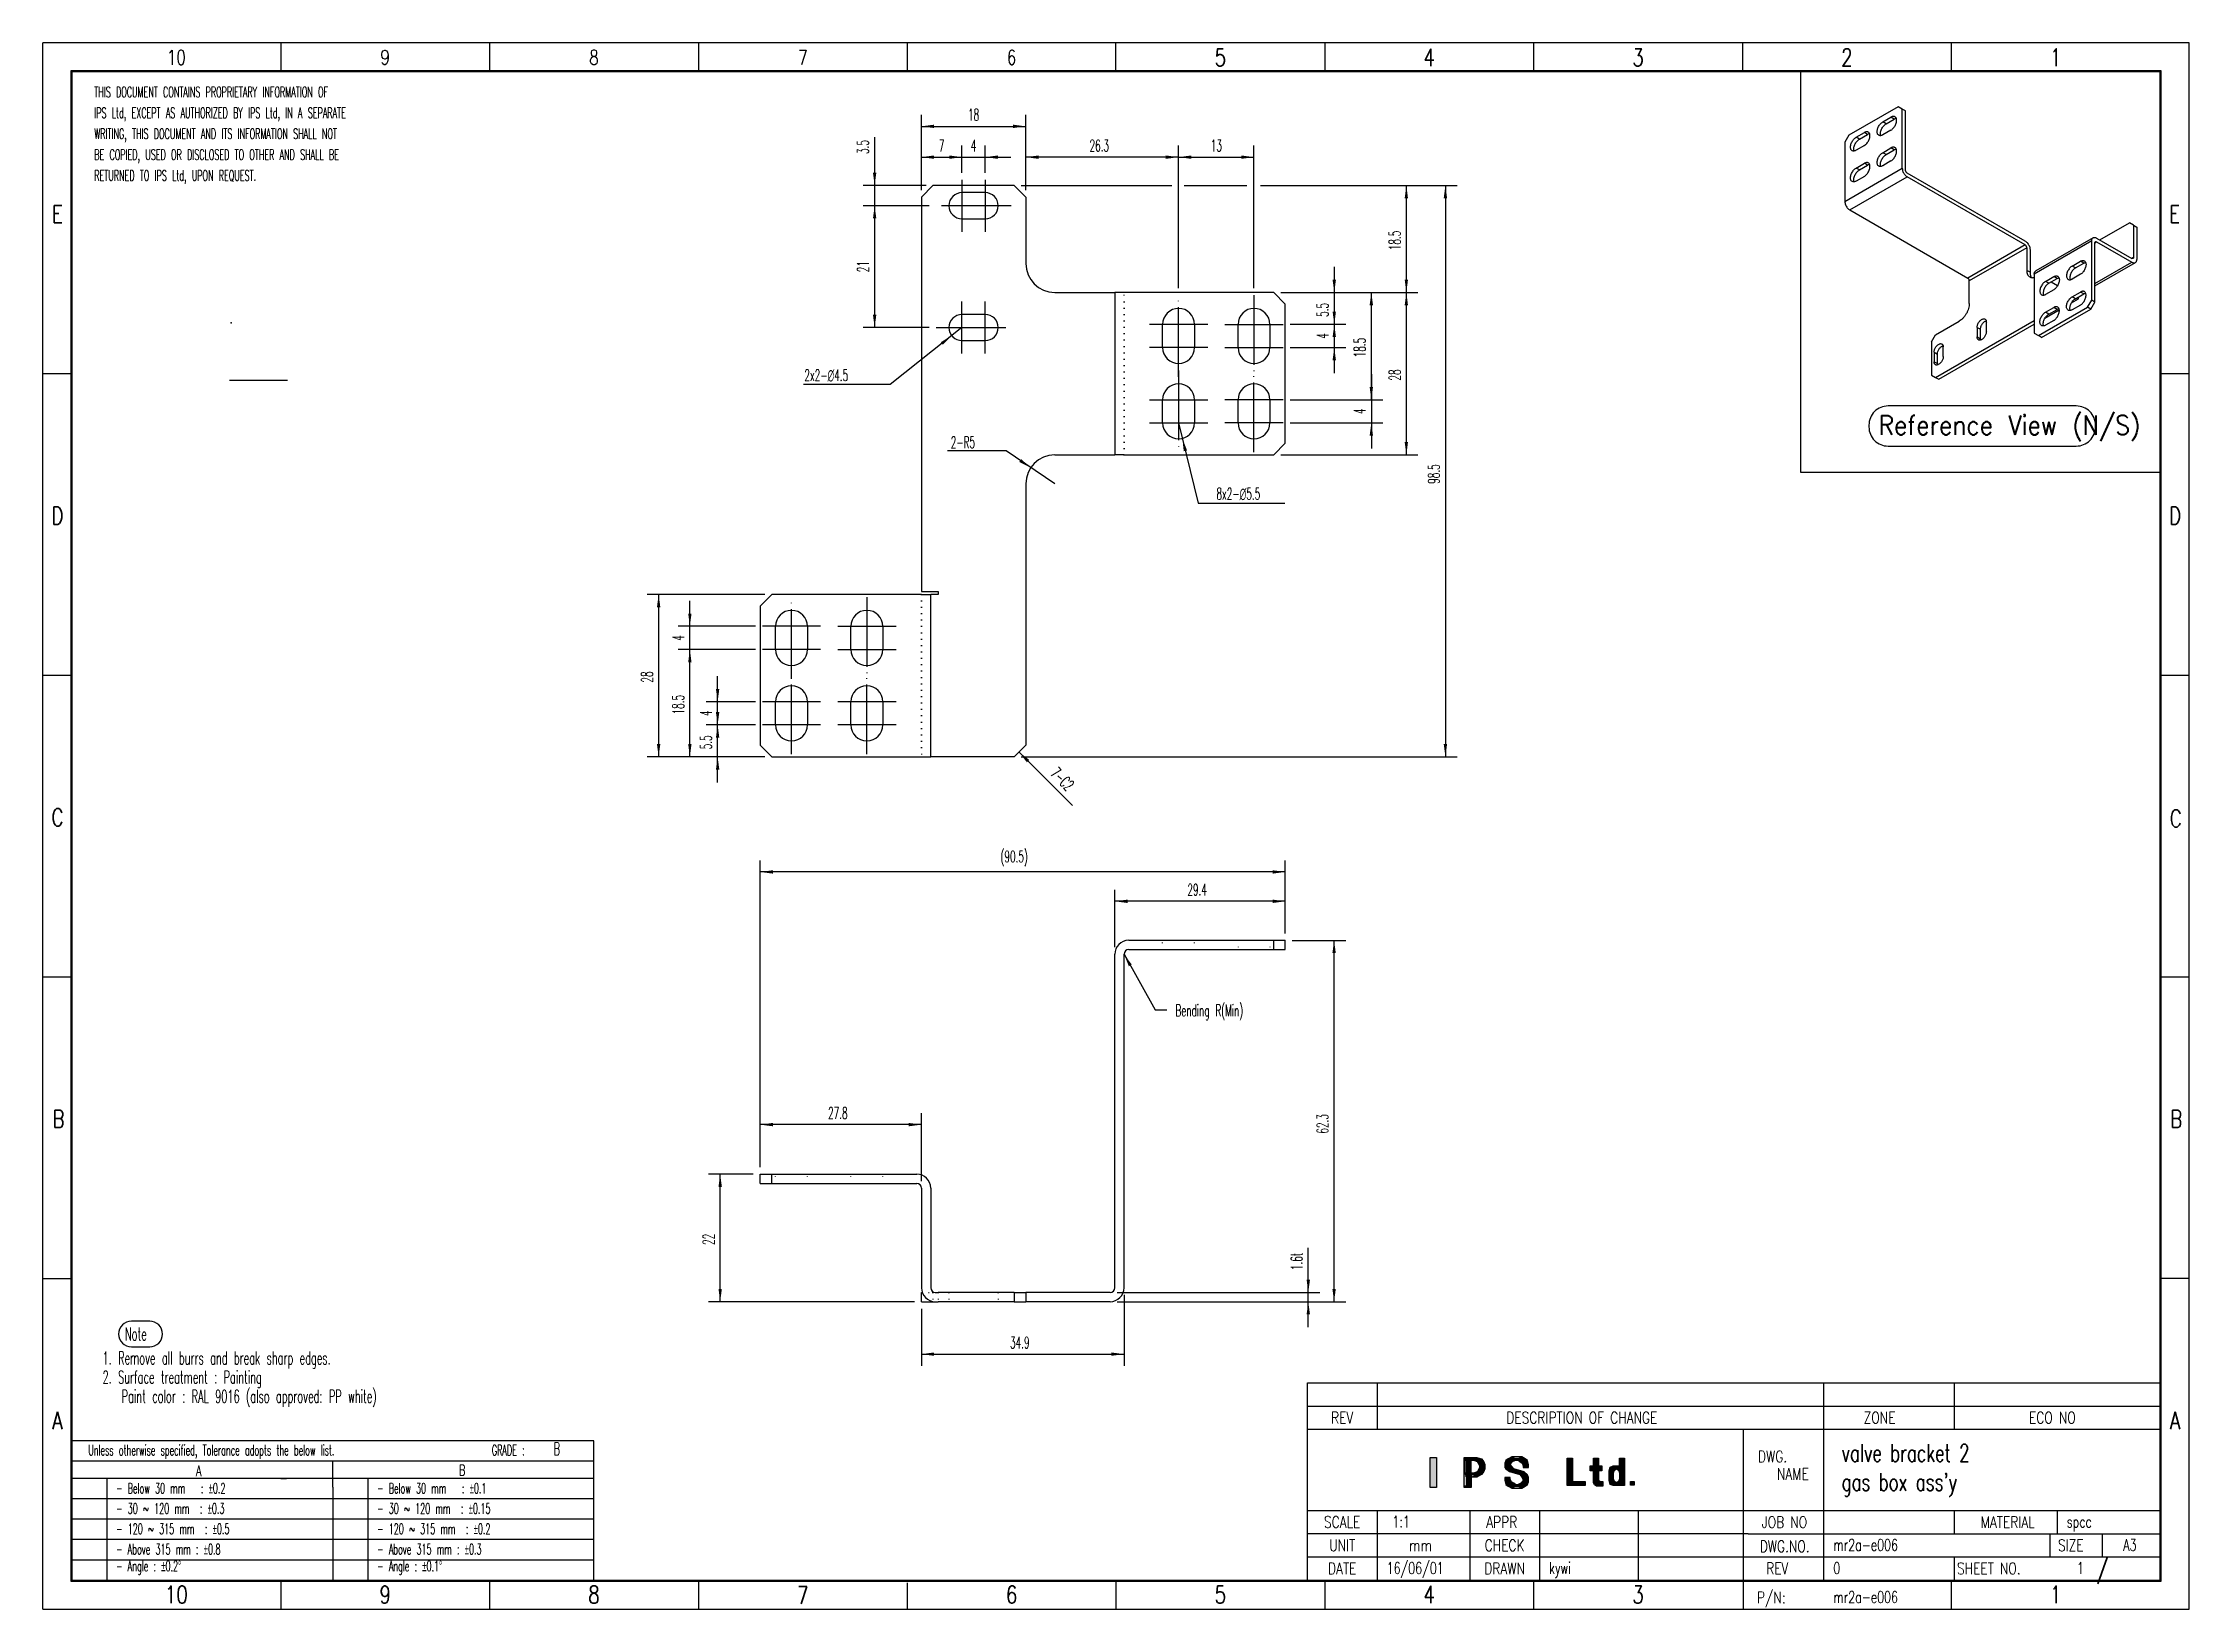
# Model space of a CAD drawing. Header units: millimetres. Extents: x -185 to 185, y -135 to 135.
import ezdxf

# ---------------------------------------------------------------- set-up
doc = ezdxf.new("R2010")
doc.units = ezdxf.units.MM
doc.linetypes.add('DOT_CENTER', pattern=[14, 12, -1, 0, -1])
doc.linetypes.add('DOTTED', pattern=[1, 0, -1])
doc.layers.add('1', color=7, linetype='Continuous')
doc.styles.add('CONVERTER_11', font='txt.shx', dxfattribs={"width": 0.56})
doc.styles.add('CONVERTER_12', font='txt.shx', dxfattribs={"width": 0.9})
doc.styles.add('CONVERTER_13', font='simplex.shx', dxfattribs={"width": 0.7})
doc.styles.add('CONVERTER_14', font='simplex.shx', dxfattribs={"width": 0.77})
doc.styles.add('CONVERTER_15', font='txt.shx', dxfattribs={"width": 0.7})
doc.dimstyles.new('ME10_DIM_10', dxfattribs={"dimtxt": 2, "dimasz": 2.2, "dimexe": 2, "dimexo": 1.2, "dimgap": 1, "dimtad": 1, "dimdsep": 46, "dimtxsty": 'CONVERTER_11', "dimsah": 1, "dimcen": 0.09, "dimclrd": 5, "dimclre": 5, "dimclrt": 4, "dimadec": 0, "dimazin": 0, "dimtfac": 1, "dimtdec": 4, "dimtix": 1, "dimtmove": 0, "dimatfit": 3, "dimfxl": 0, "dimtolj": 1, "dimtzin": 0, "dimarcsym": 0})
doc.dimstyles.new('ME10_DIM_11', dxfattribs={"dimtxt": 2, "dimasz": 2.2, "dimexe": 2, "dimexo": 1.2, "dimgap": 1, "dimtad": 1, "dimdsep": 46, "dimtxsty": 'CONVERTER_11', "dimsah": 1, "dimcen": 0.09, "dimclrd": 5, "dimclre": 5, "dimclrt": 4, "dimadec": 0, "dimazin": 0, "dimtfac": 1, "dimtdec": 4, "dimtix": 1, "dimtmove": 0, "dimatfit": 3, "dimfxl": 0, "dimtolj": 1, "dimtzin": 0, "dimarcsym": 0})
doc.dimstyles.new('ME10_DIM_12', dxfattribs={"dimtxt": 2, "dimasz": 2.2, "dimexe": 2, "dimexo": 1.2, "dimgap": 1, "dimtad": 1, "dimdsep": 46, "dimtxsty": 'CONVERTER_11', "dimsah": 1, "dimcen": 0.09, "dimclrd": 5, "dimclre": 5, "dimclrt": 4, "dimadec": 0, "dimazin": 0, "dimtfac": 1, "dimtdec": 4, "dimtix": 1, "dimtmove": 0, "dimatfit": 3, "dimfxl": 0, "dimtolj": 1, "dimtzin": 0, "dimarcsym": 0})
doc.dimstyles.new('ME10_DIM_13', dxfattribs={"dimtxt": 2, "dimasz": 2.2, "dimexe": 2, "dimexo": 1.2, "dimgap": 1, "dimtad": 1, "dimdec": 1, "dimdsep": 46, "dimtxsty": 'CONVERTER_11', "dimsah": 1, "dimcen": 0.09, "dimclrd": 5, "dimclre": 5, "dimclrt": 4, "dimadec": 0, "dimazin": 0, "dimtfac": 1, "dimtdec": 4, "dimtix": 1, "dimtmove": 0, "dimatfit": 3, "dimfxl": 0, "dimtolj": 1, "dimtzin": 0, "dimarcsym": 0})
doc.dimstyles.new('ME10_DIM_14', dxfattribs={"dimtxt": 2, "dimasz": 2.2, "dimexe": 2, "dimexo": 1.2, "dimgap": 1, "dimtad": 1, "dimdec": 1, "dimdsep": 46, "dimtxsty": 'CONVERTER_11', "dimsah": 1, "dimcen": 0.09, "dimclrd": 5, "dimclre": 5, "dimclrt": 4, "dimadec": 0, "dimazin": 0, "dimtfac": 1, "dimtdec": 4, "dimtix": 1, "dimtmove": 0, "dimatfit": 3, "dimfxl": 0, "dimtolj": 1, "dimtzin": 0, "dimarcsym": 0})
doc.dimstyles.new('ME10_DIM_15', dxfattribs={"dimtxt": 2, "dimasz": 2.2, "dimexe": 2, "dimexo": 1.2, "dimgap": 1, "dimtad": 1, "dimdec": 1, "dimdsep": 46, "dimtxsty": 'CONVERTER_11', "dimsah": 1, "dimcen": 0.09, "dimclrd": 5, "dimclre": 5, "dimclrt": 4, "dimadec": 0, "dimazin": 0, "dimtfac": 1, "dimtdec": 4, "dimtix": 1, "dimtmove": 0, "dimatfit": 3, "dimfxl": 0, "dimtolj": 1, "dimtzin": 0, "dimarcsym": 0})
doc.dimstyles.new('ME10_DIM_16', dxfattribs={"dimtxt": 2, "dimasz": 2.2, "dimexe": 2, "dimexo": 1.2, "dimgap": 1, "dimtad": 1, "dimdec": 1, "dimdsep": 46, "dimtxsty": 'CONVERTER_11', "dimsah": 1, "dimcen": 0.09, "dimclrd": 5, "dimclre": 5, "dimclrt": 4, "dimadec": 0, "dimazin": 0, "dimtfac": 1, "dimtdec": 4, "dimtix": 1, "dimtmove": 0, "dimatfit": 3, "dimfxl": 0, "dimtolj": 1, "dimtzin": 0, "dimarcsym": 0})
doc.dimstyles.new('ME10_DIM_17', dxfattribs={"dimtxt": 2, "dimasz": 2.2, "dimexe": 2, "dimexo": 1.2, "dimgap": 1, "dimtad": 1, "dimdec": 1, "dimdsep": 46, "dimtxsty": 'CONVERTER_11', "dimsah": 1, "dimcen": 0.09, "dimclrd": 5, "dimclre": 5, "dimclrt": 4, "dimadec": 0, "dimazin": 0, "dimtfac": 1, "dimtdec": 4, "dimtix": 1, "dimtmove": 0, "dimatfit": 3, "dimfxl": 0, "dimtolj": 1, "dimtzin": 0, "dimarcsym": 0})
doc.dimstyles.new('ME10_DIM_18', dxfattribs={"dimtxt": 2, "dimasz": 2.2, "dimexe": 2, "dimexo": 1.2, "dimgap": 1, "dimtad": 1, "dimdec": 1, "dimdsep": 46, "dimtxsty": 'CONVERTER_11', "dimsah": 1, "dimcen": 0.09, "dimclrd": 5, "dimclre": 5, "dimclrt": 4, "dimadec": 0, "dimazin": 0, "dimtfac": 1, "dimtdec": 4, "dimtix": 1, "dimtmove": 0, "dimatfit": 3, "dimfxl": 0, "dimtolj": 1, "dimtzin": 0, "dimarcsym": 0})
doc.dimstyles.new('ME10_DIM_19', dxfattribs={"dimtxt": 2, "dimasz": 2.2, "dimexe": 2, "dimexo": 1.2, "dimgap": 1, "dimtad": 1, "dimdec": 1, "dimdsep": 46, "dimtxsty": 'CONVERTER_11', "dimsah": 1, "dimcen": 0.09, "dimclrd": 5, "dimclre": 5, "dimclrt": 4, "dimadec": 0, "dimazin": 0, "dimtfac": 1, "dimtdec": 4, "dimtix": 1, "dimtmove": 0, "dimatfit": 3, "dimfxl": 0, "dimtolj": 1, "dimtzin": 0, "dimarcsym": 0})
doc.dimstyles.new('ME10_DIM_20', dxfattribs={"dimtxt": 2, "dimasz": 2.2, "dimexe": 2, "dimexo": 1.2, "dimgap": 1, "dimtad": 1, "dimdec": 1, "dimdsep": 46, "dimtxsty": 'CONVERTER_11', "dimsah": 1, "dimcen": 0.09, "dimclrd": 5, "dimclre": 5, "dimclrt": 4, "dimadec": 0, "dimazin": 0, "dimtfac": 1, "dimtdec": 4, "dimtix": 1, "dimtmove": 0, "dimatfit": 3, "dimfxl": 0, "dimtolj": 1, "dimtzin": 0, "dimarcsym": 0})
doc.dimstyles.new('ME10_DIM_21', dxfattribs={"dimtxt": 2, "dimasz": 2.2, "dimexe": 2, "dimexo": 1.2, "dimgap": 1, "dimtad": 1, "dimdec": 1, "dimdsep": 46, "dimtxsty": 'CONVERTER_11', "dimsah": 1, "dimcen": 0.09, "dimclrd": 5, "dimclre": 5, "dimclrt": 4, "dimadec": 0, "dimazin": 0, "dimtfac": 1, "dimtdec": 4, "dimtix": 1, "dimtmove": 0, "dimatfit": 3, "dimfxl": 0, "dimtolj": 1, "dimtzin": 0, "dimarcsym": 0})
doc.dimstyles.new('ME10_DIM_22', dxfattribs={"dimtxt": 2, "dimasz": 2.2, "dimexe": 2, "dimexo": 1.2, "dimgap": 1, "dimtad": 1, "dimdec": 1, "dimdsep": 46, "dimtxsty": 'CONVERTER_11', "dimsah": 1, "dimcen": 0.09, "dimclrd": 5, "dimclre": 5, "dimclrt": 4, "dimadec": 0, "dimazin": 0, "dimtfac": 1, "dimtdec": 4, "dimtix": 1, "dimtmove": 0, "dimatfit": 3, "dimfxl": 0, "dimtolj": 1, "dimtzin": 0, "dimarcsym": 0})
doc.dimstyles.new('ME10_DIM_23', dxfattribs={"dimtxt": 2, "dimasz": 2.2, "dimexe": 2, "dimexo": 1.2, "dimgap": 1, "dimtad": 1, "dimdec": 1, "dimdsep": 46, "dimtxsty": 'CONVERTER_11', "dimsah": 1, "dimcen": 0.09, "dimclrd": 5, "dimclre": 5, "dimclrt": 4, "dimadec": 0, "dimazin": 0, "dimtfac": 1, "dimtdec": 4, "dimtix": 1, "dimtmove": 0, "dimatfit": 3, "dimfxl": 0, "dimtolj": 1, "dimtzin": 0, "dimarcsym": 0})
doc.dimstyles.new('ME10_DIM_24', dxfattribs={"dimtxt": 2, "dimasz": 2.2, "dimexe": 2, "dimexo": 1.2, "dimgap": 1, "dimtad": 1, "dimdec": 1, "dimdsep": 46, "dimtxsty": 'CONVERTER_11', "dimsah": 1, "dimcen": 0.09, "dimclrd": 5, "dimclre": 5, "dimclrt": 4, "dimadec": 0, "dimazin": 0, "dimtfac": 1, "dimtdec": 4, "dimtix": 1, "dimtmove": 0, "dimatfit": 3, "dimfxl": 0, "dimtolj": 1, "dimtzin": 0, "dimarcsym": 0})
doc.dimstyles.new('ME10_DIM_25', dxfattribs={"dimtxt": 2, "dimasz": 2.2, "dimexe": 2, "dimexo": 1.2, "dimgap": 1, "dimtad": 1, "dimdec": 1, "dimdsep": 46, "dimtxsty": 'CONVERTER_11', "dimsah": 1, "dimcen": 0.09, "dimclrd": 5, "dimclre": 5, "dimclrt": 4, "dimadec": 0, "dimazin": 0, "dimtfac": 1, "dimtdec": 4, "dimtix": 1, "dimtmove": 0, "dimatfit": 3, "dimfxl": 0, "dimtolj": 1, "dimtzin": 0, "dimarcsym": 0})
doc.dimstyles.new('ME10_DIM_26', dxfattribs={"dimtxt": 2, "dimasz": 2.2, "dimexe": 2, "dimexo": 1.2, "dimgap": 1, "dimtad": 1, "dimdec": 1, "dimdsep": 46, "dimtxsty": 'CONVERTER_11', "dimsah": 1, "dimcen": 0.09, "dimclrd": 5, "dimclre": 5, "dimclrt": 4, "dimadec": 0, "dimazin": 0, "dimtfac": 1, "dimtdec": 4, "dimtix": 1, "dimtmove": 0, "dimatfit": 3, "dimfxl": 0, "dimtolj": 1, "dimtzin": 0, "dimarcsym": 0})
doc.dimstyles.new('ME10_DIM_27', dxfattribs={"dimtxt": 2, "dimasz": 2.2, "dimexe": 2, "dimexo": 1.2, "dimgap": 1, "dimtad": 1, "dimdec": 1, "dimdsep": 46, "dimtxsty": 'CONVERTER_11', "dimsah": 1, "dimcen": 0.09, "dimclrd": 5, "dimclre": 5, "dimclrt": 4, "dimadec": 0, "dimazin": 0, "dimtfac": 1, "dimtdec": 4, "dimtix": 1, "dimtmove": 0, "dimatfit": 3, "dimfxl": 0, "dimtolj": 1, "dimtzin": 0, "dimarcsym": 0})
doc.dimstyles.new('ME10_DIM_28', dxfattribs={"dimtxt": 2, "dimasz": 2.2, "dimexe": 2, "dimexo": 1.2, "dimgap": 1, "dimtad": 1, "dimdec": 1, "dimdsep": 46, "dimtxsty": 'CONVERTER_11', "dimsah": 1, "dimcen": 0.09, "dimclrd": 5, "dimclre": 5, "dimclrt": 4, "dimadec": 0, "dimazin": 0, "dimtfac": 1, "dimtdec": 4, "dimtix": 1, "dimtmove": 0, "dimatfit": 3, "dimfxl": 0, "dimtolj": 1, "dimtzin": 0, "dimarcsym": 0})
doc.dimstyles.new('ME10_DIM_29', dxfattribs={"dimtxt": 2, "dimasz": 2.2, "dimexe": 2, "dimexo": 1.2, "dimgap": 1, "dimtad": 1, "dimdsep": 46, "dimtxsty": 'CONVERTER_11', "dimsah": 1, "dimcen": 0.09, "dimclrd": 5, "dimclre": 5, "dimclrt": 4, "dimadec": 0, "dimazin": 0, "dimtfac": 1, "dimtdec": 4, "dimtix": 1, "dimtmove": 0, "dimatfit": 3, "dimfxl": 0, "dimtolj": 1, "dimtzin": 0, "dimarcsym": 0})
doc.dimstyles.new('ME10_DIM_30', dxfattribs={"dimtxt": 2, "dimasz": 2.2, "dimexe": 2, "dimexo": 1.2, "dimgap": 1, "dimtad": 1, "dimdsep": 46, "dimtxsty": 'CONVERTER_11', "dimsah": 1, "dimcen": 0.09, "dimclrd": 5, "dimclre": 5, "dimclrt": 4, "dimadec": 0, "dimazin": 0, "dimtfac": 1, "dimtdec": 4, "dimtix": 1, "dimtmove": 0, "dimatfit": 3, "dimfxl": 0, "dimtolj": 1, "dimtzin": 0, "dimarcsym": 0})
doc.dimstyles.new('ME10_DIM_31', dxfattribs={"dimtxt": 2, "dimasz": 2.2, "dimexe": 2, "dimexo": 1.2, "dimgap": 1, "dimtad": 1, "dimdsep": 46, "dimtxsty": 'CONVERTER_11', "dimsah": 1, "dimcen": 0.09, "dimclrd": 5, "dimclre": 5, "dimclrt": 4, "dimadec": 0, "dimazin": 0, "dimtfac": 1, "dimtdec": 4, "dimtix": 1, "dimtmove": 0, "dimatfit": 3, "dimfxl": 0, "dimtolj": 1, "dimtzin": 0, "dimarcsym": 0})
doc.dimstyles.new('ME10_DIM_32', dxfattribs={"dimtxt": 2, "dimasz": 2.2, "dimexe": 2, "dimexo": 1.2, "dimgap": 1, "dimtad": 1, "dimdec": 1, "dimdsep": 46, "dimtxsty": 'CONVERTER_11', "dimsah": 1, "dimcen": 0.09, "dimclrd": 5, "dimclre": 5, "dimclrt": 4, "dimadec": 0, "dimazin": 0, "dimtfac": 1, "dimtdec": 4, "dimtix": 1, "dimtmove": 0, "dimatfit": 3, "dimfxl": 0, "dimtolj": 1, "dimtzin": 0, "dimarcsym": 0})
doc.dimstyles.new('ME10_DIM_33', dxfattribs={"dimtxt": 2, "dimasz": 2.2, "dimexe": 2, "dimexo": 1.2, "dimgap": 1, "dimtad": 1, "dimdec": 1, "dimdsep": 46, "dimtxsty": 'CONVERTER_11', "dimsah": 1, "dimcen": 0.09, "dimclrd": 5, "dimclre": 5, "dimclrt": 4, "dimadec": 0, "dimazin": 0, "dimtfac": 1, "dimtdec": 4, "dimtix": 1, "dimtmove": 0, "dimatfit": 3, "dimfxl": 0, "dimtolj": 1, "dimtzin": 0, "dimarcsym": 0})
doc.dimstyles.new('ME10_DIM_34', dxfattribs={"dimtxt": 2, "dimasz": 2.2, "dimexe": 2, "dimexo": 1.2, "dimgap": 1, "dimtad": 1, "dimdec": 1, "dimdsep": 46, "dimtxsty": 'CONVERTER_11', "dimsah": 1, "dimcen": 0.09, "dimclrd": 5, "dimclre": 5, "dimclrt": 4, "dimadec": 0, "dimazin": 0, "dimtfac": 1, "dimtdec": 4, "dimtix": 1, "dimtmove": 0, "dimatfit": 3, "dimfxl": 0, "dimtolj": 1, "dimtzin": 0, "dimarcsym": 0})
doc.dimstyles.new('ME10_DIM_35', dxfattribs={"dimtxt": 2, "dimasz": 2.2, "dimexe": 2, "dimexo": 1.2, "dimgap": 1, "dimtad": 1, "dimdec": 1, "dimdsep": 46, "dimtxsty": 'CONVERTER_11', "dimsah": 1, "dimcen": 0.09, "dimclrd": 5, "dimclre": 5, "dimclrt": 4, "dimadec": 0, "dimazin": 0, "dimtfac": 1, "dimtdec": 4, "dimtix": 1, "dimtmove": 0, "dimatfit": 3, "dimfxl": 0, "dimtolj": 1, "dimtzin": 0, "dimarcsym": 0})
doc.dimstyles.get("Standard").update_dxf_attribs({"dimtxt": 0.18, "dimasz": 0.18, "dimexe": 0.18, "dimexo": 0.0625, "dimgap": 0.09, "dimtad": 0, "dimtih": 1, "dimtoh": 1, "dimdec": 4, "dimzin": 0, "dimdsep": 46, "dimtxsty": 'Standard', "dimcen": 0.09, "dimadec": 0, "dimazin": 0, "dimtfac": 1, "dimtdec": 4, "dimtofl": 0, "dimtmove": 0, "dimatfit": 3, "dimfxl": 0, "dimtolj": 1, "dimtzin": 0, "dimarcsym": 0})

# ---------------------------------------------------------------- blocks, each defined once
blk = doc.blocks.new('V_V_Bracket2__1', base_point=(-61.35, 11.93))
at = {"color": 7, "linetype": 'Continuous'}
for p, q in [((-31.55, 110.44), (-33.55, 108.44)), ((-33.55, 108.44), (-33.55, 40.43)), ((-17.55, 110.44), (-31.55, 110.44)), ((-22.55, 109.19), (-26.55, 109.19)), ((-17.55, 110.44), (-15.55, 108.44)), ((-15.55, 108.44), (-15.55, 96.99)), ((-26.55, 104.69), (-22.55, 104.69)), ((-10.55, 91.99), (-0.21, 91.99)), ((-0.21, 91.99), (-0.21, 63.99)), ((1.39, 91.99), (-0.21, 91.99)), ((27.19, 91.99), (1.39, 91.99)), ((29.19, 89.99), (27.19, 91.99)), ((29.19, 65.99), (29.19, 89.99)), ((-22.55, 88.19), (-26.55, 88.19)), ((8.04, 82.49), (8.04, 86.49)), ((13.54, 86.49), (13.54, 82.49)), ((21.04, 82.49), (21.04, 86.49)), ((26.54, 86.49), (26.54, 82.49)), ((-26.55, 83.69), (-22.55, 83.69)), ((8.04, 69.49), (8.04, 73.49)), ((13.54, 73.49), (13.54, 69.49)), ((21.04, 69.49), (21.04, 73.49)), ((26.54, 73.49), (26.54, 69.49)), ((-10.55, 63.99), (-0.21, 63.99)), ((1.39, 63.99), (-0.21, 63.99)), ((1.39, 63.99), (27.19, 63.99)), ((27.19, 63.99), (29.19, 65.99)), ((-15.55, 58.99), (-15.55, 13.93)), ((-59.35, 39.93), (-61.35, 37.93)), ((-61.35, 37.93), (-61.35, 13.93)), ((-33.55, 39.93), (-59.35, 39.93)), ((-33.55, 40.43), (-30.65, 40.43)), ((-33.55, 39.93), (-31.95, 39.93)), ((-31.95, 11.93), (-31.95, 39.93)), ((-30.65, 39.93), (-31.95, 39.93)), ((-30.65, 40.43), (-30.65, 39.93)), ((-58.7, 30.43), (-58.7, 34.43)), ((-53.2, 34.43), (-53.2, 30.43)), ((-45.7, 30.43), (-45.7, 34.43)), ((-40.2, 34.43), (-40.2, 30.43)), ((-58.7, 17.43), (-58.7, 21.43)), ((-53.2, 21.43), (-53.2, 17.43)), ((-45.7, 17.43), (-45.7, 21.43)), ((-40.2, 21.43), (-40.2, 17.43)), ((-61.35, 13.93), (-59.35, 11.93)), ((-59.35, 11.93), (-33.55, 11.93)), ((-33.55, 11.93), (-31.95, 11.93)), ((-17.55, 11.93), (-31.95, 11.93)), ((-17.55, 11.93), (-15.55, 13.93))]:
    blk.add_line(p, q, dxfattribs=at)
at = {"color": 3, "linetype": 'DOTTED'}
for p, q in [((1.39, 63.99), (1.39, 91.99)), ((-33.55, 39.93), (-33.55, 11.93))]:
    blk.add_line(p, q, dxfattribs=at)
at = {"color": 7, "linetype": 'Continuous'}
for centre, radius, start, end in [((-26.55, 106.94), 2.25, 90, 270), ((-22.55, 106.94), 2.25, 270, 90), ((-10.55, 96.99), 5, 180, 270), ((10.79, 86.49), 2.75, 0, 180), ((23.79, 86.49), 2.75, 0, 180), ((-26.55, 85.94), 2.25, 90, 270), ((-22.55, 85.94), 2.25, 270, 90), ((10.79, 82.49), 2.75, 180, 0), ((23.79, 82.49), 2.75, 180, 0), ((10.79, 73.49), 2.75, 0, 180), ((23.79, 73.49), 2.75, 0, 180), ((10.79, 69.49), 2.75, 180, 0), ((23.79, 69.49), 2.75, 180, 0), ((-10.55, 58.99), 5, 90, 180), ((-55.95, 34.43), 2.75, 0, 180), ((-42.95, 34.43), 2.75, 0, 180), ((-55.95, 30.43), 2.75, 180, 0), ((-42.95, 30.43), 2.75, 180, 0), ((-55.95, 21.43), 2.75, 0, 180), ((-42.95, 21.43), 2.75, 0, 180), ((-55.95, 17.43), 2.75, 180, 0), ((-42.95, 17.43), 2.75, 180, 0)]:
    blk.add_arc(centre, radius, start, end, dxfattribs=at)
at = {"layer": '1', "color": 1, "linetype": 'DOT_CENTER'}
for p, q in [((-26.55, 111.41), (-26.55, 102.46)), ((-22.55, 111.41), (-22.55, 102.46)), ((-18.07, 106.94), (-31.02, 106.94)), ((-26.55, 81.46), (-26.55, 90.41)), ((-22.55, 81.46), (-22.55, 90.41)), ((10.79, 77.46), (10.79, 91.51)), ((23.79, 91.51), (23.79, 77.46)), ((-31.02, 85.94), (-18.07, 85.94)), ((15.82, 86.49), (5.77, 86.49)), ((18.77, 86.49), (28.82, 86.49)), ((15.82, 82.49), (5.77, 82.49)), ((18.77, 82.49), (28.82, 82.49)), ((10.79, 78.51), (10.79, 64.46)), ((23.79, 64.46), (23.79, 78.51)), ((5.77, 73.49), (15.82, 73.49)), ((28.82, 73.49), (18.77, 73.49)), ((5.77, 69.49), (15.82, 69.49)), ((28.82, 69.49), (18.77, 69.49)), ((-55.95, 25.4), (-55.95, 39.45)), ((-42.95, 39.45), (-42.95, 25.4)), ((-50.92, 34.43), (-60.97, 34.43)), ((-47.97, 34.43), (-37.92, 34.43)), ((-50.92, 30.43), (-60.97, 30.43)), ((-47.97, 30.43), (-37.92, 30.43)), ((-55.95, 12.4), (-55.95, 26.45)), ((-42.95, 12.4), (-42.95, 26.45)), ((-50.92, 21.43), (-60.97, 21.43)), ((-37.92, 21.43), (-47.97, 21.43)), ((-50.92, 17.43), (-60.97, 17.43)), ((-37.92, 17.43), (-47.97, 17.43))]:
    blk.add_line(p, q, dxfattribs=at)
blk = doc.blocks.new('*D9')
at = {"layer": '1', "color": 5, "linetype": 'Continuous'}
for p, q in [((-33.55, 109.64), (-33.55, 117.31)), ((-33.55, 115.31), (-26.55, 115.31)), ((-26.55, 112.61), (-26.55, 117.31))]:
    blk.add_line(p, q, dxfattribs=at)
at = {"layer": '1', "color": 5}
for points in [[(-31.35, 115.6), (-31.35, 115.02), (-33.55, 115.31)], [(-28.75, 115.02), (-28.75, 115.6), (-26.55, 115.31)]]:
    blk.add_solid(points, dxfattribs=at)
at = {"layer": '1', "color": 4, "insert": (-30.53, 116.31), "char_height": 2, "attachment_point": 7, "rotation": 0.0001, "line_spacing_factor": 0.60024, "style": 'CONVERTER_11'}
blk.add_mtext('7', dxfattribs=at)
blk = doc.blocks.new('*D10')
at = {"layer": '1', "color": 5, "linetype": 'Continuous'}
for p, q in [((-30.95, 115.31), (-26.55, 115.31)), ((-26.55, 112.61), (-26.55, 117.31)), ((-26.55, 115.31), (-22.55, 115.31)), ((-22.55, 112.61), (-22.55, 117.31)), ((-22.55, 115.31), (-18.15, 115.31))]:
    blk.add_line(p, q, dxfattribs=at)
at = {"layer": '1', "color": 5}
for points in [[(-28.75, 115.02), (-28.75, 115.6), (-26.55, 115.31)], [(-20.35, 115.6), (-20.35, 115.02), (-22.55, 115.31)]]:
    blk.add_solid(points, dxfattribs=at)
at = {"layer": '1', "color": 4, "insert": (-25.03, 116.31), "char_height": 2, "attachment_point": 7, "rotation": 0.0001, "line_spacing_factor": 0.60024, "style": 'CONVERTER_11'}
blk.add_mtext('4', dxfattribs=at)
blk = doc.blocks.new('*D11')
at = {"layer": '1', "color": 5, "linetype": 'Continuous'}
for p, q in [((-33.55, 109.64), (-33.55, 122.62)), ((-15.55, 109.64), (-15.55, 122.62)), ((-33.55, 120.62), (-15.55, 120.62))]:
    blk.add_line(p, q, dxfattribs=at)
at = {"layer": '1', "color": 5}
for points in [[(-31.35, 120.91), (-31.35, 120.33), (-33.55, 120.62)], [(-17.75, 120.33), (-17.75, 120.91), (-15.55, 120.62)]]:
    blk.add_solid(points, dxfattribs=at)
at = {"layer": '1', "color": 4, "insert": (-25.51, 121.62), "char_height": 2, "attachment_point": 7, "rotation": 0.0001, "line_spacing_factor": 0.60024, "style": 'CONVERTER_11'}
blk.add_mtext('18', dxfattribs=at)
blk = doc.blocks.new('*D12')
at = {"layer": '1', "color": 5, "linetype": 'Continuous'}
for p, q in [((-15.55, 109.64), (-15.55, 117.31)), ((10.79, 115.31), (-15.55, 115.31)), ((10.79, 92.71), (10.79, 117.31))]:
    blk.add_line(p, q, dxfattribs=at)
at = {"layer": '1', "color": 5}
for points in [[(-13.35, 115.6), (-13.35, 115.02), (-15.55, 115.31)], [(8.59, 115.02), (8.59, 115.6), (10.79, 115.31)]]:
    blk.add_solid(points, dxfattribs=at)
at = {"layer": '1', "color": 4, "insert": (-4.56, 116.31), "char_height": 2, "attachment_point": 7, "rotation": 0.0001, "line_spacing_factor": 0.60024, "style": 'CONVERTER_11'}
blk.add_mtext('26.3', dxfattribs=at)
blk = doc.blocks.new('*D13')
at = {"layer": '1', "color": 5, "linetype": 'Continuous'}
for p, q in [((10.79, 92.71), (10.79, 117.31)), ((10.79, 115.31), (23.79, 115.31)), ((23.79, 92.71), (23.79, 117.31))]:
    blk.add_line(p, q, dxfattribs=at)
at = {"layer": '1', "color": 5}
for points in [[(12.99, 115.6), (12.99, 115.02), (10.79, 115.31)], [(21.59, 115.02), (21.59, 115.6), (23.79, 115.31)]]:
    blk.add_solid(points, dxfattribs=at)
at = {"layer": '1', "color": 4, "insert": (16.33, 116.31), "char_height": 2, "attachment_point": 7, "rotation": 0.0001, "line_spacing_factor": 0.60024, "style": 'CONVERTER_11'}
blk.add_mtext('13', dxfattribs=at)
blk = doc.blocks.new('*D14')
at = {"layer": '1', "color": 5, "linetype": 'Continuous'}
for p, q in [((-68.68, 17.43), (-68.68, 21.83)), ((-62.17, 17.43), (-70.68, 17.43)), ((-68.68, 11.93), (-68.68, 17.43)), ((-60.55, 11.93), (-70.68, 11.93)), ((-68.68, 7.53), (-68.68, 11.93))]:
    blk.add_line(p, q, dxfattribs=at)
at = {"layer": '1', "color": 5}
for points in [[(-68.97, 19.63), (-68.39, 19.63), (-68.68, 17.43)], [(-68.39, 9.73), (-68.97, 9.73), (-68.68, 11.93)]]:
    blk.add_solid(points, dxfattribs=at)
at = {"layer": '1', "color": 4, "insert": (-69.68, 13.22), "char_height": 2, "attachment_point": 7, "rotation": 90, "line_spacing_factor": 0.60024, "style": 'CONVERTER_11'}
blk.add_mtext('5.5', dxfattribs=at)
blk = doc.blocks.new('*D15')
at = {"layer": '1', "color": 5, "linetype": 'Continuous'}
for p, q in [((-68.68, 21.43), (-68.68, 25.83)), ((-62.17, 21.43), (-70.68, 21.43)), ((-68.68, 17.43), (-68.68, 21.43)), ((-62.17, 17.43), (-70.68, 17.43)), ((-68.68, 13.03), (-68.68, 17.43))]:
    blk.add_line(p, q, dxfattribs=at)
at = {"layer": '1', "color": 5}
for points in [[(-68.97, 23.63), (-68.39, 23.63), (-68.68, 21.43)], [(-68.39, 15.23), (-68.97, 15.23), (-68.68, 17.43)]]:
    blk.add_solid(points, dxfattribs=at)
at = {"layer": '1', "color": 4, "insert": (-69.68, 18.95), "char_height": 2, "attachment_point": 7, "rotation": 90, "line_spacing_factor": 0.60024, "style": 'CONVERTER_11'}
blk.add_mtext('4', dxfattribs=at)
blk = doc.blocks.new('*D16')
at = {"layer": '1', "color": 5, "linetype": 'Continuous'}
for p, q in [((-62.17, 30.43), (-75.47, 30.43)), ((-73.47, 11.93), (-73.47, 30.43)), ((-60.55, 11.93), (-75.47, 11.93))]:
    blk.add_line(p, q, dxfattribs=at)
at = {"layer": '1', "color": 5}
for points in [[(-73.18, 28.23), (-73.75, 28.23), (-73.47, 30.43)], [(-73.75, 14.13), (-73.18, 14.13), (-73.47, 11.93)]]:
    blk.add_solid(points, dxfattribs=at)
at = {"layer": '1', "color": 4, "insert": (-74.47, 19.24), "char_height": 2, "attachment_point": 7, "rotation": 90, "line_spacing_factor": 0.60024, "style": 'CONVERTER_11'}
blk.add_mtext('18.5', dxfattribs=at)
blk = doc.blocks.new('*D17')
at = {"layer": '1', "color": 5, "linetype": 'Continuous'}
for p, q in [((-73.47, 34.43), (-73.47, 38.83)), ((-62.17, 34.43), (-75.47, 34.43)), ((-73.47, 30.43), (-73.47, 34.43)), ((-62.17, 30.43), (-75.47, 30.43)), ((-73.47, 26.03), (-73.47, 30.43))]:
    blk.add_line(p, q, dxfattribs=at)
at = {"layer": '1', "color": 5}
for points in [[(-73.75, 36.63), (-73.18, 36.63), (-73.47, 34.43)], [(-73.18, 28.23), (-73.75, 28.23), (-73.47, 30.43)]]:
    blk.add_solid(points, dxfattribs=at)
at = {"layer": '1', "color": 4, "insert": (-74.47, 31.95), "char_height": 2, "attachment_point": 7, "rotation": 90, "line_spacing_factor": 0.60024, "style": 'CONVERTER_11'}
blk.add_mtext('4', dxfattribs=at)
blk = doc.blocks.new('*D18')
at = {"layer": '1', "color": 5, "linetype": 'Continuous'}
for p, q in [((-60.55, 39.93), (-80.85, 39.93)), ((-78.85, 39.93), (-78.85, 11.93)), ((-60.55, 11.93), (-80.85, 11.93))]:
    blk.add_line(p, q, dxfattribs=at)
at = {"layer": '1', "color": 5}
for points in [[(-78.56, 37.73), (-79.14, 37.73), (-78.85, 39.93)], [(-79.14, 14.13), (-78.56, 14.13), (-78.85, 11.93)]]:
    blk.add_solid(points, dxfattribs=at)
at = {"layer": '1', "color": 4, "insert": (-79.85, 24.73), "char_height": 2, "attachment_point": 7, "rotation": 90, "line_spacing_factor": 0.60024, "style": 'CONVERTER_11'}
blk.add_mtext('28', dxfattribs=at)
blk = doc.blocks.new('*D19')
at = {"layer": '1', "color": 5, "linetype": 'Continuous'}
for p, q in [((-41.61, 118.77), (-41.61, 110.44)), ((-32.75, 110.44), (-43.61, 110.44)), ((-41.61, 110.44), (-41.61, 106.94)), ((-32.22, 106.94), (-43.61, 106.94)), ((-41.61, 106.94), (-41.61, 102.54))]:
    blk.add_line(p, q, dxfattribs=at)
at = {"layer": '1', "color": 5}
for points in [[(-41.9, 112.64), (-41.32, 112.64), (-41.61, 110.44)], [(-41.32, 104.74), (-41.9, 104.74), (-41.61, 106.94)]]:
    blk.add_solid(points, dxfattribs=at)
at = {"layer": '1', "color": 4, "insert": (-42.61, 115.85), "char_height": 2, "attachment_point": 7, "rotation": 90, "line_spacing_factor": 0.60024, "style": 'CONVERTER_11'}
blk.add_mtext('3.5', dxfattribs=at)
blk = doc.blocks.new('*D20')
at = {"layer": '1', "color": 5, "linetype": 'Continuous'}
for p, q in [((-32.22, 106.94), (-43.61, 106.94)), ((-41.61, 106.94), (-41.61, 85.94)), ((-32.22, 85.94), (-43.61, 85.94))]:
    blk.add_line(p, q, dxfattribs=at)
at = {"layer": '1', "color": 5}
for points in [[(-41.32, 104.74), (-41.9, 104.74), (-41.61, 106.94)], [(-41.9, 88.14), (-41.32, 88.14), (-41.61, 85.94)]]:
    blk.add_solid(points, dxfattribs=at)
at = {"layer": '1', "color": 4, "insert": (-42.61, 95.48), "char_height": 2, "attachment_point": 7, "rotation": 90, "line_spacing_factor": 0.60024, "style": 'CONVERTER_11'}
blk.add_mtext('21', dxfattribs=at)
blk = doc.blocks.new('*D21')
at = {"layer": '1', "color": 5, "linetype": 'Continuous'}
for p, q in [((37.63, 96.39), (37.63, 91.99)), ((28.39, 91.99), (39.63, 91.99)), ((37.63, 91.99), (37.63, 86.49)), ((30.02, 86.49), (39.63, 86.49)), ((37.63, 86.49), (37.63, 82.09))]:
    blk.add_line(p, q, dxfattribs=at)
at = {"layer": '1', "color": 5}
for points in [[(37.34, 94.19), (37.92, 94.19), (37.63, 91.99)], [(37.92, 84.29), (37.34, 84.29), (37.63, 86.49)]]:
    blk.add_solid(points, dxfattribs=at)
at = {"layer": '1', "color": 4, "insert": (36.63, 87.78), "char_height": 2, "attachment_point": 7, "rotation": 90, "line_spacing_factor": 0.60024, "style": 'CONVERTER_11'}
blk.add_mtext('5.5', dxfattribs=at)
blk = doc.blocks.new('*D22')
at = {"layer": '1', "color": 5, "linetype": 'Continuous'}
for p, q in [((37.63, 90.89), (37.63, 86.49)), ((30.02, 86.49), (39.63, 86.49)), ((37.63, 86.49), (37.63, 82.49)), ((30.02, 82.49), (39.63, 82.49)), ((37.63, 82.49), (37.63, 78.09))]:
    blk.add_line(p, q, dxfattribs=at)
at = {"layer": '1', "color": 5}
for points in [[(37.34, 88.69), (37.92, 88.69), (37.63, 86.49)], [(37.92, 80.29), (37.34, 80.29), (37.63, 82.49)]]:
    blk.add_solid(points, dxfattribs=at)
at = {"layer": '1', "color": 4, "insert": (36.63, 84.01), "char_height": 2, "attachment_point": 7, "rotation": 90, "line_spacing_factor": 0.60024, "style": 'CONVERTER_11'}
blk.add_mtext('4', dxfattribs=at)
blk = doc.blocks.new('*D23')
at = {"layer": '1', "color": 5, "linetype": 'Continuous'}
for p, q in [((28.39, 91.99), (46.02, 91.99)), ((44.02, 73.49), (44.02, 91.99)), ((30.02, 73.49), (46.02, 73.49))]:
    blk.add_line(p, q, dxfattribs=at)
at = {"layer": '1', "color": 5}
for points in [[(44.31, 89.79), (43.73, 89.79), (44.02, 91.99)], [(43.73, 75.69), (44.31, 75.69), (44.02, 73.49)]]:
    blk.add_solid(points, dxfattribs=at)
at = {"layer": '1', "color": 4, "insert": (43.02, 80.8), "char_height": 2, "attachment_point": 7, "rotation": 90, "line_spacing_factor": 0.60024, "style": 'CONVERTER_11'}
blk.add_mtext('18.5', dxfattribs=at)
blk = doc.blocks.new('*D24')
at = {"layer": '1', "color": 5, "linetype": 'Continuous'}
for p, q in [((44.02, 77.89), (44.02, 73.49)), ((30.02, 73.49), (46.02, 73.49)), ((44.02, 73.49), (44.02, 69.49)), ((30.02, 69.49), (46.02, 69.49)), ((44.02, 69.49), (44.02, 65.09))]:
    blk.add_line(p, q, dxfattribs=at)
at = {"layer": '1', "color": 5}
for points in [[(43.73, 75.69), (44.31, 75.69), (44.02, 73.49)], [(44.31, 67.29), (43.73, 67.29), (44.02, 69.49)]]:
    blk.add_solid(points, dxfattribs=at)
at = {"layer": '1', "color": 4, "insert": (43.02, 71.01), "char_height": 2, "attachment_point": 7, "rotation": 90, "line_spacing_factor": 0.60024, "style": 'CONVERTER_11'}
blk.add_mtext('4', dxfattribs=at)
blk = doc.blocks.new('*D25')
at = {"layer": '1', "color": 5, "linetype": 'Continuous'}
for p, q in [((28.39, 91.99), (52.06, 91.99)), ((50.06, 63.99), (50.06, 91.99)), ((28.39, 63.99), (52.06, 63.99))]:
    blk.add_line(p, q, dxfattribs=at)
at = {"layer": '1', "color": 5}
for points in [[(50.34, 89.79), (49.77, 89.79), (50.06, 91.99)], [(49.77, 66.19), (50.34, 66.19), (50.06, 63.99)]]:
    blk.add_solid(points, dxfattribs=at)
at = {"layer": '1', "color": 4, "insert": (49.06, 76.79), "char_height": 2, "attachment_point": 7, "rotation": 90, "line_spacing_factor": 0.60024, "style": 'CONVERTER_11'}
blk.add_mtext('28', dxfattribs=at)
blk = doc.blocks.new('*D26')
at = {"layer": '1', "color": 5, "linetype": 'Continuous'}
for p, q in [((-16.35, 110.44), (9.64, 110.44)), ((11.73, 110.44), (22.55, 110.44)), ((25.3, 110.44), (52.06, 110.44)), ((50.06, 91.99), (50.06, 110.44)), ((28.39, 91.99), (52.06, 91.99))]:
    blk.add_line(p, q, dxfattribs=at)
at = {"layer": '1', "color": 5}
for points in [[(50.34, 108.24), (49.77, 108.24), (50.06, 110.44)], [(49.77, 94.19), (50.34, 94.19), (50.06, 91.99)]]:
    blk.add_solid(points, dxfattribs=at)
at = {"layer": '1', "color": 4, "insert": (49.06, 99.27), "char_height": 2, "attachment_point": 7, "rotation": 90, "line_spacing_factor": 0.60024, "style": 'CONVERTER_11'}
blk.add_mtext('18.5', dxfattribs=at)
blk = doc.blocks.new('*D27')
at = {"layer": '1', "color": 5, "linetype": 'Continuous'}
for p, q in [((-16.35, 110.44), (9.45, 110.44)), ((24.92, 110.44), (58.79, 110.44)), ((56.79, 110.44), (56.79, 11.93)), ((-16.35, 11.93), (58.79, 11.93))]:
    blk.add_line(p, q, dxfattribs=at)
at = {"layer": '1', "color": 5}
for points in [[(57.08, 108.24), (56.5, 108.24), (56.79, 110.44)], [(56.5, 14.13), (57.08, 14.13), (56.79, 11.93)]]:
    blk.add_solid(points, dxfattribs=at)
at = {"layer": '1', "color": 4, "insert": (55.79, 59), "char_height": 2, "attachment_point": 7, "rotation": 90, "line_spacing_factor": 0.60024, "style": 'CONVERTER_11'}
blk.add_mtext('98.5', dxfattribs=at)
blk = doc.blocks.new('*D28')
at = {"layer": '1', "color": 5, "linetype": 'Continuous'}
for p, q in [((-18.96, 64.66), (-29.04, 64.66)), ((-10.55, 58.99), (-18.96, 64.66))]:
    blk.add_line(p, q, dxfattribs=at)
at = {"layer": '1', "color": 5}
blk.add_solid([(-16.68, 62.77), (-16.36, 63.25), (-14.7, 61.78)], dxfattribs=at)
at = {"layer": '1', "color": 4, "insert": (-29.48, 65.16), "char_height": 2, "attachment_point": 7, "rotation": 0.0001, "line_spacing_factor": 0.60024, "style": 'CONVERTER_11'}
blk.add_mtext('\\C4; 2-R\\C4;5', dxfattribs=at)
blk = doc.blocks.new('*D29')
at = {"layer": '1', "color": 5, "linetype": 'Continuous'}
for p, q in [((10.79, 69.49), (14.17, 55.65)), ((14.17, 55.65), (29.09, 55.65))]:
    blk.add_line(p, q, dxfattribs=at)
at = {"layer": '1', "color": 5}
blk.add_solid([(12.25, 64.75), (11.68, 64.61), (11.44, 66.82)], dxfattribs=at)
at = {"layer": '1', "color": 4, "insert": (16.33, 56.15), "char_height": 2, "attachment_point": 7, "rotation": 0.0001, "line_spacing_factor": 0.60024, "style": 'CONVERTER_11'}
blk.add_mtext('\\C4; 8x2-{\\Fgdt;n}\\C4;5.5', dxfattribs=at)
blk = doc.blocks.new('*D30')
at = {"layer": '1', "color": 5, "linetype": 'Continuous'}
for p, q in [((-26.55, 85.94), (-38.96, 76.09)), ((-38.96, 76.09), (-53.88, 76.09))]:
    blk.add_line(p, q, dxfattribs=at)
at = {"layer": '1', "color": 5}
blk.add_solid([(-29.86, 82.95), (-30.22, 83.4), (-28.31, 84.54)], dxfattribs=at)
at = {"layer": '1', "color": 4, "insert": (-54.72, 76.59), "char_height": 2, "attachment_point": 7, "rotation": 0.0001, "line_spacing_factor": 0.60024, "style": 'CONVERTER_11'}
blk.add_mtext('\\C4; 2x2-{\\Fgdt;n}\\C4;4.5', dxfattribs=at)
blk = doc.blocks.new('*D31')
at = {"layer": '1', "color": 5, "linetype": 'Continuous'}
blk.add_line((-16.72, 12.76), (-7.52, 3.55), dxfattribs=at)
at = {"layer": '1', "color": 5}
blk.add_solid([(-14.96, 11.4), (-15.37, 10.99), (-16.72, 12.76)], dxfattribs=at)
at = {"layer": '1', "color": 4, "insert": (-12.13, 9.58), "char_height": 2, "attachment_point": 7, "rotation": 315, "line_spacing_factor": 0.60024, "style": 'CONVERTER_11'}
blk.add_mtext('\\C4; 7-C\\C4;2', dxfattribs=at)
blk = doc.blocks.new('V_V_Bracket2__2', base_point=(-61.35, -82.01))
at = {"color": 7, "linetype": 'Continuous'}
for p, q in [((-0.21, -79.61), (-0.21, -22.11)), ((1.39, -79.61), (1.39, -22.11)), ((2.19, -19.71), (8.04, -19.71)), ((2.19, -21.31), (8.04, -21.31)), ((8.04, -19.71), (13.54, -19.71)), ((8.04, -21.31), (13.54, -21.31)), ((13.54, -19.71), (21.04, -19.71)), ((13.54, -21.31), (21.04, -21.31)), ((21.04, -19.71), (26.54, -19.71)), ((21.04, -21.31), (26.54, -21.31)), ((26.54, -19.71), (27.19, -19.71)), ((26.54, -21.31), (27.19, -21.31)), ((27.19, -21.31), (27.19, -19.71)), ((27.19, -19.71), (29.19, -19.71)), ((27.19, -21.31), (29.19, -21.31)), ((29.19, -21.31), (29.19, -19.71)), ((-61.35, -60.01), (-59.35, -60.01)), ((-61.35, -61.61), (-61.35, -60.01)), ((-61.35, -61.61), (-59.35, -61.61)), ((-59.35, -61.61), (-59.35, -60.01)), ((-59.35, -60.01), (-58.7, -60.01)), ((-59.35, -61.61), (-58.7, -61.61)), ((-58.7, -60.01), (-53.2, -60.01)), ((-58.7, -61.61), (-53.2, -61.61)), ((-53.2, -60.01), (-45.7, -60.01)), ((-53.2, -61.61), (-45.7, -61.61)), ((-45.7, -60.01), (-40.2, -60.01)), ((-45.7, -61.61), (-40.2, -61.61)), ((-40.2, -60.01), (-34.35, -60.01)), ((-40.2, -61.61), (-34.35, -61.61)), ((-33.55, -62.41), (-33.55, -79.61)), ((-31.95, -62.41), (-31.95, -79.61)), ((-33.55, -82.01), (-33.55, -80.41)), ((-33.55, -80.41), (-33.41, -80.41)), ((-31.15, -80.41), (-30.65, -80.41)), ((-28.8, -80.41), (-30.65, -80.41)), ((-20.3, -80.41), (-28.8, -80.41)), ((-17.55, -80.41), (-20.3, -80.41)), ((-17.55, -80.41), (-17.55, -82.01)), ((-17.55, -80.41), (-15.55, -80.41)), ((-15.55, -80.41), (-15.55, -82.01)), ((-1.01, -80.41), (-15.55, -80.41)), ((-33.55, -82.01), (-31.55, -82.01)), ((-31.55, -82.01), (-31.15, -82.01)), ((-31.15, -82.01), (-30.65, -82.01)), ((-28.8, -82.01), (-30.65, -82.01)), ((-20.3, -82.01), (-28.8, -82.01)), ((-17.55, -82.01), (-20.3, -82.01)), ((-17.55, -82.01), (-15.55, -82.01)), ((-1.01, -82.01), (-15.55, -82.01))]:
    blk.add_line(p, q, dxfattribs=at)
at = {"color": 3, "linetype": 'DOTTED'}
for p, q in [((8.04, -21.31), (8.04, -19.71)), ((13.54, -21.31), (13.54, -19.71)), ((21.04, -19.71), (21.04, -21.31)), ((26.54, -19.71), (26.54, -21.31)), ((-58.7, -61.61), (-58.7, -60.01)), ((-53.2, -61.61), (-53.2, -60.01)), ((-45.7, -61.61), (-45.7, -60.01)), ((-40.2, -61.61), (-40.2, -60.01)), ((-33.41, -80.41), (-31.55, -80.41)), ((-31.55, -80.41), (-31.55, -82.01)), ((-31.55, -80.41), (-31.15, -80.41)), ((-30.65, -80.41), (-30.65, -82.01)), ((-28.8, -80.41), (-28.8, -82.01)), ((-20.3, -80.41), (-20.3, -82.01))]:
    blk.add_line(p, q, dxfattribs=at)
at = {"color": 7, "linetype": 'Continuous'}
for centre, radius, start, end in [((2.19, -22.11), 2.4, 90, 180), ((2.19, -22.11), 0.8, 90, 180), ((-34.35, -62.41), 2.4, 360, 90), ((-34.35, -62.41), 0.8, 360, 90), ((-31.15, -79.61), 2.4, 180, 270), ((-31.15, -79.61), 0.8, 180, 270), ((-1.01, -79.61), 0.8, 270, 0), ((-1.01, -79.61), 2.4, 270, 0)]:
    blk.add_arc(centre, radius, start, end, dxfattribs=at)
blk = doc.blocks.new('*D32')
at = {"layer": '1', "color": 5, "linetype": 'Continuous'}
for p, q in [((33.15, -80.41), (33.15, -72.72)), ((0.19, -80.41), (35.15, -80.41)), ((33.15, -82.01), (33.15, -80.41)), ((0.19, -82.01), (35.15, -82.01)), ((33.15, -86.41), (33.15, -82.01))]:
    blk.add_line(p, q, dxfattribs=at)
at = {"layer": '1', "color": 5}
for points in [[(32.86, -78.21), (33.44, -78.21), (33.15, -80.41)], [(33.44, -84.21), (32.86, -84.21), (33.15, -82.01)]]:
    blk.add_solid(points, dxfattribs=at)
at = {"layer": '1', "color": 4, "insert": (32.15, -76.56), "char_height": 2, "attachment_point": 7, "rotation": 90, "line_spacing_factor": 0.60024, "style": 'CONVERTER_11'}
blk.add_mtext('\\C4;1.6\\C4;t', dxfattribs=at)
blk = doc.blocks.new('*D33')
at = {"layer": '1', "color": 5, "linetype": 'Continuous'}
for p, q in [((30.39, -19.71), (39.6, -19.71)), ((37.6, -82.01), (37.6, -19.71)), ((0.19, -82.01), (39.6, -82.01))]:
    blk.add_line(p, q, dxfattribs=at)
at = {"layer": '1', "color": 5}
for points in [[(37.89, -21.91), (37.31, -21.91), (37.6, -19.71)], [(37.31, -79.81), (37.89, -79.81), (37.6, -82.01)]]:
    blk.add_solid(points, dxfattribs=at)
at = {"layer": '1', "color": 4, "insert": (36.6, -53.04), "char_height": 2, "attachment_point": 7, "rotation": 90, "line_spacing_factor": 0.60024, "style": 'CONVERTER_11'}
blk.add_mtext('62.3', dxfattribs=at)
blk = doc.blocks.new('*D34')
at = {"layer": '1', "color": 5, "linetype": 'Continuous'}
for p, q in [((-62.55, -60.01), (-70.24, -60.01)), ((-68.24, -82.01), (-68.24, -60.01)), ((-34.75, -82.01), (-70.24, -82.01))]:
    blk.add_line(p, q, dxfattribs=at)
at = {"layer": '1', "color": 5}
for points in [[(-67.95, -62.21), (-68.53, -62.21), (-68.24, -60.01)], [(-68.53, -79.81), (-67.95, -79.81), (-68.24, -82.01)]]:
    blk.add_solid(points, dxfattribs=at)
at = {"layer": '1', "color": 4, "insert": (-69.24, -72.21), "char_height": 2, "attachment_point": 7, "rotation": 90, "line_spacing_factor": 0.60024, "style": 'CONVERTER_11'}
blk.add_mtext('22', dxfattribs=at)
blk = doc.blocks.new('*D35')
at = {"layer": '1', "color": 5, "linetype": 'Continuous'}
for p, q in [((1.39, -80.81), (1.39, -93.05)), ((-33.55, -83.21), (-33.55, -93.05)), ((-33.55, -91.05), (1.39, -91.05))]:
    blk.add_line(p, q, dxfattribs=at)
at = {"layer": '1', "color": 5}
for points in [[(-31.35, -90.76), (-31.35, -91.34), (-33.55, -91.05)], [(-0.81, -91.34), (-0.81, -90.76), (1.39, -91.05)]]:
    blk.add_solid(points, dxfattribs=at)
at = {"layer": '1', "color": 4, "insert": (-18.26, -90.05), "char_height": 2, "attachment_point": 7, "rotation": 0.0001, "line_spacing_factor": 0.60024, "style": 'CONVERTER_11'}
blk.add_mtext('34.9', dxfattribs=at)
blk = doc.blocks.new('*D36')
at = {"layer": '1', "color": 5, "linetype": 'Continuous'}
for p, q in [((-61.35, -58.81), (-61.35, -49.48)), ((-33.55, -51.48), (-61.35, -51.48)), ((-33.55, -61.21), (-33.55, -49.48))]:
    blk.add_line(p, q, dxfattribs=at)
at = {"layer": '1', "color": 5}
for points in [[(-59.15, -51.19), (-59.15, -51.77), (-61.35, -51.48)], [(-35.75, -51.77), (-35.75, -51.19), (-33.55, -51.48)]]:
    blk.add_solid(points, dxfattribs=at)
at = {"layer": '1', "color": 4, "insert": (-49.63, -50.48), "char_height": 2, "attachment_point": 7, "rotation": 0.0001, "line_spacing_factor": 0.60024, "style": 'CONVERTER_11'}
blk.add_mtext('27.8', dxfattribs=at)
blk = doc.blocks.new('*D37')
at = {"layer": '1', "color": 5, "linetype": 'Continuous'}
for p, q in [((-0.21, -20.91), (-0.21, -10.98)), ((29.19, -18.51), (29.19, -10.98)), ((29.19, -12.98), (-0.21, -12.98))]:
    blk.add_line(p, q, dxfattribs=at)
at = {"layer": '1', "color": 5}
for points in [[(1.99, -12.69), (1.99, -13.27), (-0.21, -12.98)], [(26.99, -13.27), (26.99, -12.69), (29.19, -12.98)]]:
    blk.add_solid(points, dxfattribs=at)
at = {"layer": '1', "color": 4, "insert": (12.31, -11.98), "char_height": 2, "attachment_point": 7, "rotation": 0.0001, "line_spacing_factor": 0.60024, "style": 'CONVERTER_11'}
blk.add_mtext('29.4', dxfattribs=at)
blk = doc.blocks.new('*D38')
at = {"layer": '1', "color": 5, "linetype": 'Continuous'}
for p, q in [((-61.35, -58.81), (-61.35, -5.92)), ((29.19, -18.51), (29.19, -5.92)), ((29.19, -7.92), (-61.35, -7.92))]:
    blk.add_line(p, q, dxfattribs=at)
at = {"layer": '1', "color": 5}
for points in [[(-59.15, -7.63), (-59.15, -8.21), (-61.35, -7.92)], [(26.99, -8.21), (26.99, -7.63), (29.19, -7.92)]]:
    blk.add_solid(points, dxfattribs=at)
at = {"layer": '1', "color": 4, "insert": (-19.9, -6.92), "char_height": 2, "attachment_point": 7, "rotation": 0.0001, "line_spacing_factor": 0.60024, "style": 'CONVERTER_11'}
blk.add_mtext('\\C4;(\\C4;90.5\\C4;)', dxfattribs=at)
blk = doc.blocks.new('V_V_Bracket2__3', base_point=(251.3, 154.01))
at = {"color": 4, "linetype": 'Continuous'}
for p, q in [((269.69, 248), (252.72, 238.2)), ((264.38, 242.77), (267.21, 244.41)), ((268.34, 243.75), (267.21, 244.41)), ((271.1, 247.18), (269.69, 248)), ((272.23, 246.53), (271.1, 247.18)), ((271.1, 226.77), (271.1, 247.18)), ((272.23, 226.12), (272.23, 246.53)), ((252.72, 238.2), (251.3, 235.75)), ((255.19, 237.47), (258.02, 239.1)), ((256.32, 236.81), (255.19, 237.47)), ((256.32, 236.81), (259.15, 238.45)), ((259.15, 238.45), (258.02, 239.1)), ((265.51, 242.12), (264.38, 242.77)), ((267.21, 239.92), (264.38, 238.28)), ((265.51, 242.12), (268.34, 243.75)), ((251.3, 235.75), (251.3, 215.34)), ((258.02, 234.61), (255.19, 232.98)), ((264.38, 232.16), (267.21, 233.79)), ((265.51, 231.51), (264.38, 232.16)), ((265.51, 231.51), (268.34, 233.14)), ((268.34, 233.14), (267.21, 233.79)), ((251.3, 215.34), (271.1, 226.77)), ((253, 212.4), (272.8, 223.83)), ((255.19, 226.85), (258.02, 228.49)), ((256.32, 226.2), (255.19, 226.85)), ((258.02, 223.99), (255.19, 222.36)), ((256.32, 226.2), (259.15, 227.83)), ((259.15, 227.83), (258.02, 228.49)), ((267.21, 229.3), (264.38, 227.67)), ((313.46, 201.66), (272.8, 225.14)), ((313.46, 200.36), (272.8, 223.83)), ((253, 212.4), (293.66, 188.93)), ((339.24, 202.06), (349.42, 207.94)), ((350.83, 207.13), (349.42, 207.94)), ((313.46, 200.36), (293.66, 188.93)), ((336.41, 201.74), (316.61, 190.31)), ((336.91, 202.84), (317.11, 191.4)), ((336.41, 181.32), (336.41, 201.74)), ((337.54, 201.08), (338.11, 201.41)), ((337.54, 180.67), (337.54, 201.08)), ((338.11, 202.72), (350.27, 195.69)), ((338.11, 201.41), (350.27, 194.39)), ((350.83, 207.13), (351.97, 206.47)), ((350.83, 207.13), (350.83, 196.02)), ((351.97, 206.47), (351.97, 195.37)), ((314.02, 199.38), (294.22, 187.95)), ((314.02, 199.38), (314.02, 191.59)), ((315.15, 198.72), (315.15, 190.93)), ((329.69, 193.08), (332.52, 194.72)), ((330.82, 192.43), (329.69, 193.08)), ((330.82, 192.43), (333.65, 194.06)), ((333.65, 194.06), (332.52, 194.72)), ((337.54, 187.04), (350.27, 194.39)), ((337.54, 186.23), (351.47, 194.27)), ((350.83, 196.02), (350.27, 195.69)), ((294.22, 180.16), (294.22, 187.95)), ((315.15, 190.93), (314.02, 191.59)), ((316.61, 190.31), (316.61, 169.89)), ((320.5, 187.77), (323.33, 189.41)), ((321.63, 187.12), (320.5, 187.77)), ((321.63, 187.12), (324.46, 188.75)), ((322.44, 187.59), (324.67, 186.31)), ((324.46, 188.75), (323.33, 189.41)), ((332.52, 190.22), (329.69, 188.59)), ((318.02, 169.08), (334.99, 178.88)), ((319.16, 168.42), (336.13, 178.22)), ((320.3, 175.12), (325.25, 177.99)), ((323.33, 184.92), (320.5, 183.28)), ((320.5, 177.16), (323.33, 178.79)), ((321.63, 176.51), (324.46, 178.14)), ((324.46, 178.14), (323.33, 178.79)), ((329.49, 180.43), (331.81, 181.77)), ((329.69, 182.47), (332.52, 184.1)), ((330.82, 181.81), (329.69, 182.47)), ((332.52, 179.61), (329.69, 177.98)), ((330.82, 181.81), (333.65, 183.45)), ((331.81, 181.77), (331.28, 182.08)), ((331.81, 181.77), (331.81, 182.39)), ((333.65, 183.45), (332.52, 184.1)), ((334.99, 178.88), (336.41, 181.32)), ((336.13, 178.22), (334.99, 178.88)), ((336.13, 178.22), (337.54, 180.67)), ((337.54, 180.67), (336.41, 181.32)), ((282.59, 154.66), (316.61, 174.3)), ((282.59, 169.36), (290.69, 174.03)), ((283.72, 154.01), (316.61, 173)), ((296.91, 171.91), (296.91, 168.64)), ((296.91, 171.91), (298.04, 171.26)), ((298.04, 167.99), (298.04, 171.26)), ((300.09, 170.48), (300.09, 173.75)), ((321.63, 176.51), (320.5, 177.16)), ((323.33, 174.3), (320.5, 172.67)), ((281.18, 166.91), (282.59, 169.36)), ((281.18, 166.91), (281.18, 155.48)), ((282.06, 163.34), (282.06, 160.07)), ((282.06, 163.34), (283.19, 162.68)), ((285.24, 161.91), (285.24, 165.17)), ((296.91, 168.64), (298.04, 167.99)), ((316.61, 169.89), (318.02, 169.08)), ((319.16, 168.42), (318.02, 169.08)), ((281.18, 155.48), (282.59, 154.66)), ((282.06, 160.07), (283.19, 159.42)), ((283.19, 159.42), (283.19, 162.68)), ((282.59, 154.66), (283.72, 154.01))]:
    blk.add_line(p, q, dxfattribs=at)
for points in [[(268.59, 244.54), (268.29, 244.65), (267.96, 244.67), (267.59, 244.58), (267.21, 244.41)], [(267.21, 239.92), (267.67, 240.24), (268.09, 240.67), (268.47, 241.18), (268.78, 241.75), (269.01, 242.34), (269.13, 242.92), (269.15, 243.46), (269.06, 243.92), (268.87, 244.29), (268.59, 244.54)], [(253.82, 232.84), (253.53, 233.09), (253.34, 233.46), (253.25, 233.93), (253.27, 234.46), (253.39, 235.04), (253.62, 235.63), (253.93, 236.2), (254.31, 236.71), (254.74, 237.14), (255.19, 237.47)], [(254.5, 232.72), (254.39, 233.19), (254.39, 233.73), (254.5, 234.32), (254.72, 234.92), (255.03, 235.51), (255.42, 236.04), (255.86, 236.48), (256.32, 236.81)], [(259.39, 239.24), (259.1, 239.35), (258.76, 239.36), (258.4, 239.28), (258.02, 239.1)], [(258.02, 234.61), (258.47, 234.93), (258.9, 235.36), (259.28, 235.88), (259.59, 236.44), (259.82, 237.03), (259.94, 237.61), (259.96, 238.15), (259.87, 238.62), (259.68, 238.99), (259.39, 239.24)], [(259.84, 238.7), (259.5, 238.61), (259.15, 238.45)], [(263.01, 238.15), (262.72, 238.4), (262.53, 238.77), (262.44, 239.23), (262.46, 239.77), (262.59, 240.35), (262.81, 240.94), (263.12, 241.51), (263.5, 242.02), (263.93, 242.45), (264.38, 242.77)], [(264.38, 238.28), (264, 238.11), (263.64, 238.02), (263.3, 238.04), (263.01, 238.15)], [(263.7, 238.03), (263.58, 238.49), (263.58, 239.03), (263.7, 239.62), (263.91, 240.23), (264.23, 240.81), (264.61, 241.34), (265.05, 241.79), (265.51, 242.12)], [(269.03, 244.01), (268.69, 243.92), (268.34, 243.75)], [(255.19, 232.98), (254.81, 232.8), (254.45, 232.72), (254.11, 232.73), (253.82, 232.84)], [(263.01, 227.53), (262.72, 227.78), (262.53, 228.15), (262.44, 228.62), (262.46, 229.16), (262.59, 229.74), (262.81, 230.33), (263.12, 230.89), (263.5, 231.41), (263.93, 231.84), (264.38, 232.16)], [(263.7, 227.42), (263.58, 227.88), (263.58, 228.42), (263.7, 229.01), (263.91, 229.61), (264.23, 230.2), (264.61, 230.73), (265.05, 231.17), (265.51, 231.51)], [(268.59, 233.93), (268.29, 234.04), (267.96, 234.05), (267.59, 233.97), (267.21, 233.79)], [(267.21, 229.3), (267.67, 229.63), (268.09, 230.06), (268.47, 230.57), (268.78, 231.14), (269.01, 231.73), (269.13, 232.3), (269.15, 232.84), (269.06, 233.31), (268.87, 233.68), (268.59, 233.93)], [(269.03, 233.39), (268.69, 233.3), (268.34, 233.14)], [(253.82, 222.23), (253.53, 222.48), (253.34, 222.85), (253.25, 223.31), (253.27, 223.85), (253.39, 224.43), (253.62, 225.02), (253.93, 225.59), (254.31, 226.1), (254.74, 226.53), (255.19, 226.85)], [(255.19, 222.36), (254.81, 222.19), (254.45, 222.1), (254.11, 222.12), (253.82, 222.23)], [(254.5, 222.11), (254.39, 222.57), (254.39, 223.11), (254.5, 223.7), (254.72, 224.31), (255.03, 224.89), (255.42, 225.42), (255.86, 225.87), (256.32, 226.2)], [(259.39, 228.62), (259.1, 228.73), (258.76, 228.74), (258.4, 228.66), (258.02, 228.49)], [(258.02, 223.99), (258.47, 224.32), (258.9, 224.75), (259.28, 225.26), (259.59, 225.83), (259.82, 226.42), (259.94, 227), (259.96, 227.54), (259.87, 228), (259.68, 228.37), (259.39, 228.62)], [(259.84, 228.08), (259.5, 228), (259.15, 227.83)], [(264.38, 227.67), (264, 227.49), (263.64, 227.41), (263.3, 227.42), (263.01, 227.53)], [(271.1, 226.77), (271.16, 226.23), (271.33, 225.66), (271.6, 225.1), (271.95, 224.58), (272.36, 224.15), (272.8, 223.83)], [(272.8, 225.14), (272.65, 225.24), (272.51, 225.39), (272.4, 225.56), (272.31, 225.75), (272.25, 225.94), (272.23, 226.12)], [(251.3, 215.34), (251.36, 214.8), (251.53, 214.23), (251.8, 213.67), (252.15, 213.15), (252.56, 212.72), (253, 212.4)], [(313.46, 201.66), (313.9, 201.34), (314.3, 200.91), (314.66, 200.4), (314.93, 199.84), (315.1, 199.26), (315.15, 198.72)], [(314.02, 199.38), (314, 199.56), (313.95, 199.75), (313.86, 199.93), (313.74, 200.11), (313.6, 200.25), (313.46, 200.36)], [(336.41, 201.74), (336.44, 202.1), (336.54, 202.41), (336.69, 202.66), (336.91, 202.84)], [(336.91, 202.84), (337.16, 202.93), (337.46, 202.94), (337.77, 202.87), (338.11, 202.72)], [(337.54, 201.08), (337.55, 201.21), (337.58, 201.31), (337.64, 201.39), (337.71, 201.45)], [(337.71, 201.45), (337.79, 201.48), (337.89, 201.49), (338, 201.46), (338.11, 201.41)], [(329.69, 193.08), (329.24, 192.76), (328.81, 192.33), (328.43, 191.82), (328.12, 191.25), (327.89, 190.66), (327.77, 190.08), (327.75, 189.54), (327.84, 189.08), (328.03, 188.71), (328.32, 188.46)], [(330.82, 192.43), (330.36, 192.1), (329.92, 191.65), (329.53, 191.12), (329.22, 190.54), (329, 189.93), (328.89, 189.34), (328.89, 188.8), (329, 188.34)], [(332.52, 194.72), (332.9, 194.89), (333.26, 194.97), (333.6, 194.96), (333.89, 194.85)], [(333.89, 194.85), (334.18, 194.6), (334.37, 194.23), (334.46, 193.77), (334.44, 193.23), (334.32, 192.65), (334.09, 192.06), (333.78, 191.49), (333.4, 190.98), (332.97, 190.55), (332.52, 190.22)], [(333.65, 194.06), (334, 194.23), (334.34, 194.31)], [(350.67, 195.66), (350.58, 195.62), (350.48, 195.62), (350.38, 195.64), (350.27, 195.69)], [(350.27, 194.39), (350.6, 194.24), (350.92, 194.16), (351.21, 194.17), (351.47, 194.27)], [(350.83, 196.02), (350.82, 195.9), (350.79, 195.8), (350.74, 195.71), (350.67, 195.66)], [(351.47, 194.27), (351.68, 194.44), (351.84, 194.69), (351.93, 195), (351.97, 195.37)], [(294.22, 187.95), (294.2, 188.13), (294.15, 188.32), (294.06, 188.5), (293.94, 188.68), (293.8, 188.82), (293.66, 188.93)], [(314.02, 191.59), (314.09, 190.83), (314.29, 190.18), (314.62, 189.66), (315.06, 189.3)], [(315.06, 189.3), (315.4, 189.15), (315.77, 189.07), (316.18, 189.07), (316.61, 189.15)], [(315.15, 190.93), (315.19, 190.39), (315.29, 189.89), (315.46, 189.45), (315.69, 189.08)], [(316.61, 190.31), (316.64, 190.67), (316.74, 190.98), (316.9, 191.23), (317.11, 191.4)], [(320.5, 187.77), (320.04, 187.45), (319.62, 187.02), (319.24, 186.51), (318.93, 185.94), (318.7, 185.35), (318.58, 184.77), (318.56, 184.23), (318.65, 183.77), (318.84, 183.4), (319.12, 183.15)], [(321.63, 187.12), (321.17, 186.79), (320.73, 186.34), (320.34, 185.81), (320.03, 185.23), (319.81, 184.62), (319.7, 184.03), (319.7, 183.49), (319.81, 183.03)], [(323.33, 189.41), (323.71, 189.58), (324.07, 189.67), (324.41, 189.65), (324.7, 189.54)], [(324.7, 189.54), (324.99, 189.29), (325.18, 188.92), (325.27, 188.46), (325.25, 187.92), (325.12, 187.34), (324.9, 186.75), (324.59, 186.18), (324.21, 185.67), (323.78, 185.24), (323.33, 184.92)], [(324.46, 188.75), (324.81, 188.92), (325.15, 189.01)], [(328.32, 188.46), (328.61, 188.35), (328.95, 188.33), (329.31, 188.42), (329.69, 188.59)], [(294.22, 180.16), (294.15, 179.32), (293.95, 178.44), (293.63, 177.54), (293.19, 176.67), (292.65, 175.86), (292.04, 175.13), (291.38, 174.51), (290.69, 174.03)], [(319.12, 183.15), (319.42, 183.04), (319.75, 183.03), (320.12, 183.11), (320.5, 183.28)], [(324.7, 178.93), (324.41, 179.04), (324.07, 179.05), (323.71, 178.97), (323.33, 178.79)], [(323.33, 174.3), (323.78, 174.63), (324.21, 175.06), (324.59, 175.57), (324.9, 176.14), (325.12, 176.73), (325.25, 177.31), (325.27, 177.84), (325.18, 178.31), (324.99, 178.68), (324.7, 178.93)], [(325.15, 178.39), (324.81, 178.31), (324.46, 178.14)], [(328.32, 177.84), (328.03, 178.09), (327.84, 178.46), (327.75, 178.93), (327.77, 179.46), (327.89, 180.04), (328.12, 180.63), (328.43, 181.2), (328.81, 181.71), (329.24, 182.14), (329.69, 182.47)], [(329.69, 177.98), (329.31, 177.8), (328.95, 177.72), (328.61, 177.73), (328.32, 177.84)], [(329, 177.73), (328.89, 178.19), (328.89, 178.73), (329, 179.32), (329.22, 179.92), (329.53, 180.51), (329.92, 181.04), (330.36, 181.48), (330.82, 181.81)], [(333.89, 184.24), (333.6, 184.35), (333.26, 184.36), (332.9, 184.28), (332.52, 184.1)], [(332.52, 179.61), (332.97, 179.93), (333.4, 180.36), (333.78, 180.88), (334.09, 181.44), (334.32, 182.03), (334.44, 182.61), (334.46, 183.15), (334.37, 183.62), (334.18, 183.99), (333.89, 184.24)], [(334.34, 183.7), (334, 183.61), (333.65, 183.45)], [(296.91, 171.91), (296.95, 172.36), (297.08, 172.84), (297.29, 173.32), (297.57, 173.78), (297.89, 174.17), (298.25, 174.5), (298.63, 174.73), (298.99, 174.86), (299.33, 174.88), (299.63, 174.78)], [(300.09, 170.48), (300.05, 170.03), (299.92, 169.55), (299.71, 169.07), (299.44, 168.62), (299.11, 168.22), (298.75, 167.89), (298.38, 167.66), (298.01, 167.53), (297.67, 167.52), (297.38, 167.61)], [(298.04, 171.26), (298.08, 171.7), (298.2, 172.16), (298.4, 172.63), (298.66, 173.07), (298.97, 173.47), (299.32, 173.8), (299.68, 174.04), (300.04, 174.19)], [(299.63, 174.78), (299.82, 174.61), (299.97, 174.38), (300.06, 174.09), (300.09, 173.75)], [(319.12, 172.53), (318.84, 172.78), (318.65, 173.15), (318.56, 173.62), (318.58, 174.16), (318.7, 174.74), (318.93, 175.33), (319.24, 175.89), (319.62, 176.41), (320.04, 176.84), (320.5, 177.16)], [(320.5, 172.67), (320.12, 172.49), (319.75, 172.41), (319.42, 172.42), (319.12, 172.53)], [(319.81, 172.42), (319.7, 172.88), (319.7, 173.42), (319.81, 174.01), (320.03, 174.61), (320.34, 175.2), (320.73, 175.73), (321.17, 176.17), (321.63, 176.51)], [(282.06, 163.34), (282.1, 163.79), (282.23, 164.27), (282.44, 164.75), (282.72, 165.2), (283.04, 165.6), (283.4, 165.93), (283.78, 166.16), (284.14, 166.29), (284.48, 166.3), (284.78, 166.2)], [(283.19, 162.68), (283.23, 163.12), (283.36, 163.59), (283.55, 164.06), (283.81, 164.5), (284.12, 164.89), (284.47, 165.22), (284.83, 165.47), (285.19, 165.61)], [(284.78, 166.2), (284.97, 166.04), (285.12, 165.81), (285.21, 165.52), (285.24, 165.17)], [(297.38, 167.61), (297.18, 167.78), (297.03, 168.01), (296.94, 168.3), (296.91, 168.64)], [(298.09, 167.55), (298.05, 167.76), (298.04, 167.99)], [(282.53, 159.04), (282.33, 159.21), (282.18, 159.44), (282.09, 159.73), (282.06, 160.07)], [(285.24, 161.91), (285.2, 161.45), (285.07, 160.97), (284.86, 160.5), (284.59, 160.04), (284.26, 159.64), (283.9, 159.32), (283.53, 159.09), (283.16, 158.96), (282.82, 158.94), (282.53, 159.04)], [(283.24, 158.98), (283.21, 159.19), (283.19, 159.42)]]:
    blk.add_spline(points, degree=3, dxfattribs=at)
blk = doc.blocks.new('Reference_View1', base_point=(295.11, 200.28))
at = {"layer": '1', "color": 4}
blk.add_lwpolyline([(266.2, 131), (331.11, 131, 0.414214), (337.71, 137.6), (337.71, 138.22, 0.414214), (331.11, 144.82), (266.2, 144.82, 0.414214), (259.6, 138.22), (259.6, 137.6, 0.414214)], format="xyb", close=True, dxfattribs=at)
blk.add_blockref('V_V_Bracket2__3', (251.3, 154.01))
at = {"layer": '1', "color": 4, "style": 'CONVERTER_12', "width": 0.9}
blk.add_text('Reference View (N/S)', height=6.6, dxfattribs=at).set_placement((262.9, 134.92))
blk = doc.blocks.new('Surface_1', base_point=(-147.82, 81.8))
at = {"layer": '1', "color": 4, "linetype": 'Continuous'}
blk.add_line((-152.82, 76.84), (-142.82, 76.84), dxfattribs=at)
at = {"layer": '1', "color": 7}
blk.add_point((-152.54, 86.76), dxfattribs=at)
blk = doc.blocks.new('_tb_frame_A3', base_point=(207.02, -200.33))
at = {"layer": '1', "linetype": 'Continuous'}
for points in [[(54.18, -108.87), (55.24, -108.87), (55.24, -114.04), (54.18, -114.04)], [(67.03, -112.58), (67.23, -113.32), (67.62, -113.57), (68.22, -113.82), (69.4, -113.82), (70, -113.57), (70.39, -113.32), (70.59, -112.83), (70.59, -112.33), (70.39, -111.84), (69.8, -111.34), (68.02, -110.85), (67.42, -110.1), (67.42, -109.86), (67.82, -109.36), (68.41, -109.11), (69.21, -109.11), (69.6, -109.36), (70, -109.61), (70.2, -110.1), (70.2, -110.35), (70.59, -110.35), (70.59, -110.1), (70.39, -109.36), (70, -109.11), (69.4, -108.76), (68.22, -108.76), (67.62, -109.11), (67.23, -109.36), (67.03, -109.86), (67.03, -110.35), (67.23, -110.6), (67.82, -111.09), (69.6, -111.59), (70, -112.08), (70.2, -112.58), (70.2, -112.83), (69.8, -113.32), (69.21, -113.57), (68.41, -113.57), (68.02, -113.32), (67.62, -113.07), (67.42, -112.58), (67.42, -112.33), (67.03, -112.33)], [(67.03, -112.8), (67.23, -113.54), (67.62, -113.79), (68.22, -114.15), (69.4, -114.15), (70, -113.79), (70.39, -113.54), (70.59, -113.05), (70.59, -112.55), (70.39, -112.06), (69.8, -111.56), (68.02, -111.07), (67.42, -110.32), (67.42, -110.08), (67.82, -109.58), (68.41, -109.33), (69.21, -109.33), (69.6, -109.58), (70, -109.83), (70.2, -110.32), (70.2, -110.57), (70.59, -110.57), (70.59, -110.32), (70.39, -109.58), (70, -109.33), (69.4, -109.09), (68.22, -109.09), (67.62, -109.33), (67.23, -109.58), (67.03, -110.08), (67.03, -110.57), (67.23, -110.82), (67.82, -111.31), (69.6, -111.81), (70, -112.3), (70.2, -112.8), (70.2, -113.05), (69.8, -113.54), (69.21, -113.79), (68.41, -113.79), (68.02, -113.54), (67.62, -113.29), (67.42, -112.8), (67.42, -112.55), (67.03, -112.55)], [(67.14, -112.58), (67.34, -113.32), (67.73, -113.57), (68.33, -113.82), (69.51, -113.82), (70.11, -113.57), (70.5, -113.32), (70.7, -112.83), (70.7, -112.33), (70.5, -111.84), (69.91, -111.34), (68.13, -110.85), (67.53, -110.1), (67.53, -109.86), (67.93, -109.36), (68.52, -109.11), (69.32, -109.11), (69.71, -109.36), (70.11, -109.61), (70.31, -110.1), (70.31, -110.35), (70.7, -110.35), (70.7, -110.1), (70.5, -109.36), (70.11, -109.11), (69.51, -108.76), (68.33, -108.76), (67.73, -109.11), (67.34, -109.36), (67.14, -109.86), (67.14, -110.35), (67.34, -110.6), (67.93, -111.09), (69.71, -111.59), (70.11, -112.08), (70.31, -112.58), (70.31, -112.83), (69.91, -113.32), (69.32, -113.57), (68.52, -113.57), (68.13, -113.32), (67.73, -113.07), (67.53, -112.58), (67.53, -112.33), (67.14, -112.33)], [(67.14, -112.58), (67.34, -113.32), (67.73, -113.57), (68.33, -113.82), (69.51, -113.82), (70.11, -113.57), (70.5, -113.32), (70.7, -112.83), (70.7, -112.33), (70.5, -111.84), (69.91, -111.34), (68.13, -110.85), (67.53, -110.1), (67.53, -109.86), (67.93, -109.36), (68.52, -109.11), (69.32, -109.11), (69.71, -109.36), (70.11, -109.61), (70.31, -110.1), (70.31, -110.35), (70.7, -110.35), (70.7, -110.1), (70.5, -109.36), (70.11, -109.11), (69.51, -108.76), (68.33, -108.76), (67.73, -109.11), (67.34, -109.36), (67.14, -109.86), (67.14, -110.35), (67.34, -110.6), (67.93, -111.09), (69.71, -111.59), (70.11, -112.08), (70.31, -112.58), (70.31, -112.83), (69.91, -113.32), (69.32, -113.57), (68.52, -113.57), (68.13, -113.32), (67.73, -113.07), (67.53, -112.58), (67.53, -112.33), (67.14, -112.33)], [(67.14, -112.8), (67.34, -113.54), (67.73, -113.79), (68.33, -114.15), (69.51, -114.15), (70.11, -113.79), (70.5, -113.54), (70.7, -113.05), (70.7, -112.55), (70.5, -112.06), (69.91, -111.56), (68.13, -111.07), (67.53, -110.32), (67.53, -110.08), (67.93, -109.58), (68.52, -109.33), (69.32, -109.33), (69.71, -109.58), (70.11, -109.83), (70.31, -110.32), (70.31, -110.57), (70.7, -110.57), (70.7, -110.32), (70.5, -109.58), (70.11, -109.33), (69.51, -109.09), (68.33, -109.09), (67.73, -109.33), (67.34, -109.58), (67.14, -110.08), (67.14, -110.57), (67.34, -110.82), (67.93, -111.31), (69.71, -111.81), (70.11, -112.3), (70.31, -112.8), (70.31, -113.05), (69.91, -113.54), (69.32, -113.79), (68.52, -113.79), (68.13, -113.54), (67.73, -113.29), (67.53, -112.8), (67.53, -112.55), (67.14, -112.55)], [(67.14, -112.8), (67.34, -113.54), (67.73, -113.79), (68.33, -114.15), (69.51, -114.15), (70.11, -113.79), (70.5, -113.54), (70.7, -113.05), (70.7, -112.55), (70.5, -112.06), (69.91, -111.56), (68.13, -111.07), (67.53, -110.32), (67.53, -110.08), (67.93, -109.58), (68.52, -109.33), (69.32, -109.33), (69.71, -109.58), (70.11, -109.83), (70.31, -110.32), (70.31, -110.57), (70.7, -110.57), (70.7, -110.32), (70.5, -109.58), (70.11, -109.33), (69.51, -109.09), (68.33, -109.09), (67.73, -109.33), (67.34, -109.58), (67.14, -110.08), (67.14, -110.57), (67.34, -110.82), (67.93, -111.31), (69.71, -111.81), (70.11, -112.3), (70.31, -112.8), (70.31, -113.05), (69.91, -113.54), (69.32, -113.79), (68.52, -113.79), (68.13, -113.54), (67.73, -113.29), (67.53, -112.8), (67.53, -112.55), (67.14, -112.55)], [(67.25, -112.58), (67.45, -113.32), (67.84, -113.57), (68.44, -113.82), (69.62, -113.82), (70.22, -113.57), (70.61, -113.32), (70.81, -112.83), (70.81, -112.33), (70.61, -111.84), (70.02, -111.34), (68.24, -110.85), (67.64, -110.1), (67.64, -109.86), (68.04, -109.36), (68.63, -109.11), (69.43, -109.11), (69.82, -109.36), (70.22, -109.61), (70.42, -110.1), (70.42, -110.35), (70.81, -110.35), (70.81, -110.1), (70.61, -109.36), (70.22, -109.11), (69.62, -108.76), (68.44, -108.76), (67.84, -109.11), (67.45, -109.36), (67.25, -109.86), (67.25, -110.35), (67.45, -110.6), (68.04, -111.09), (69.82, -111.59), (70.22, -112.08), (70.42, -112.58), (70.42, -112.83), (70.02, -113.32), (69.43, -113.57), (68.63, -113.57), (68.24, -113.32), (67.84, -113.07), (67.64, -112.58), (67.64, -112.33), (67.25, -112.33)], [(67.25, -112.8), (67.45, -113.54), (67.84, -113.79), (68.44, -114.15), (69.62, -114.15), (70.22, -113.79), (70.61, -113.54), (70.81, -113.05), (70.81, -112.55), (70.61, -112.06), (70.02, -111.56), (68.24, -111.07), (67.64, -110.32), (67.64, -110.08), (68.04, -109.58), (68.63, -109.33), (69.43, -109.33), (69.82, -109.58), (70.22, -109.83), (70.42, -110.32), (70.42, -110.57), (70.81, -110.57), (70.81, -110.32), (70.61, -109.58), (70.22, -109.33), (69.62, -109.09), (68.44, -109.09), (67.84, -109.33), (67.45, -109.58), (67.25, -110.08), (67.25, -110.57), (67.45, -110.82), (68.04, -111.31), (69.82, -111.81), (70.22, -112.3), (70.42, -112.8), (70.42, -113.05), (70.02, -113.54), (69.43, -113.79), (68.63, -113.79), (68.24, -113.54), (67.84, -113.29), (67.64, -112.8), (67.64, -112.55), (67.25, -112.55)], [(67.36, -112.58), (67.56, -113.32), (67.95, -113.57), (68.55, -113.82), (69.73, -113.82), (70.33, -113.57), (70.72, -113.32), (70.92, -112.83), (70.92, -112.33), (70.72, -111.84), (70.13, -111.34), (68.35, -110.85), (67.75, -110.1), (67.75, -109.86), (68.15, -109.36), (68.74, -109.11), (69.54, -109.11), (69.93, -109.36), (70.33, -109.61), (70.53, -110.1), (70.53, -110.35), (70.92, -110.35), (70.92, -110.1), (70.72, -109.36), (70.33, -109.11), (69.73, -108.76), (68.55, -108.76), (67.95, -109.11), (67.56, -109.36), (67.36, -109.86), (67.36, -110.35), (67.56, -110.6), (68.15, -111.09), (69.93, -111.59), (70.33, -112.08), (70.53, -112.58), (70.53, -112.83), (70.13, -113.32), (69.54, -113.57), (68.74, -113.57), (68.35, -113.32), (67.95, -113.07), (67.75, -112.58), (67.75, -112.33), (67.36, -112.33)], [(67.36, -112.8), (67.56, -113.54), (67.95, -113.79), (68.55, -114.15), (69.73, -114.15), (70.33, -113.79), (70.72, -113.54), (70.92, -113.05), (70.92, -112.55), (70.72, -112.06), (70.13, -111.56), (68.35, -111.07), (67.75, -110.32), (67.75, -110.08), (68.15, -109.58), (68.74, -109.33), (69.54, -109.33), (69.93, -109.58), (70.33, -109.83), (70.53, -110.32), (70.53, -110.57), (70.92, -110.57), (70.92, -110.32), (70.72, -109.58), (70.33, -109.33), (69.73, -109.09), (68.55, -109.09), (67.95, -109.33), (67.56, -109.58), (67.36, -110.08), (67.36, -110.57), (67.56, -110.82), (68.15, -111.31), (69.93, -111.81), (70.33, -112.3), (70.53, -112.8), (70.53, -113.05), (70.13, -113.54), (69.54, -113.79), (68.74, -113.79), (68.35, -113.54), (67.95, -113.29), (67.75, -112.8), (67.75, -112.55), (67.36, -112.55)], [(67.47, -112.58), (67.67, -113.32), (68.06, -113.57), (68.66, -113.82), (69.84, -113.82), (70.44, -113.57), (70.83, -113.32), (71.03, -112.83), (71.03, -112.33), (70.83, -111.84), (70.24, -111.34), (68.46, -110.85), (67.86, -110.1), (67.86, -109.86), (68.26, -109.36), (68.85, -109.11), (69.65, -109.11), (70.04, -109.36), (70.44, -109.61), (70.64, -110.1), (70.64, -110.35), (71.03, -110.35), (71.03, -110.1), (70.83, -109.36), (70.44, -109.11), (69.84, -108.76), (68.66, -108.76), (68.06, -109.11), (67.67, -109.36), (67.47, -109.86), (67.47, -110.35), (67.67, -110.6), (68.26, -111.09), (70.04, -111.59), (70.44, -112.08), (70.64, -112.58), (70.64, -112.83), (70.24, -113.32), (69.65, -113.57), (68.85, -113.57), (68.46, -113.32), (68.06, -113.07), (67.86, -112.58), (67.86, -112.33), (67.47, -112.33)], [(67.47, -112.58), (67.67, -113.32), (68.06, -113.57), (68.66, -113.82), (69.84, -113.82), (70.44, -113.57), (70.83, -113.32), (71.03, -112.83), (71.03, -112.33), (70.83, -111.84), (70.24, -111.34), (68.46, -110.85), (67.86, -110.1), (67.86, -109.86), (68.26, -109.36), (68.85, -109.11), (69.65, -109.11), (70.04, -109.36), (70.44, -109.61), (70.64, -110.1), (70.64, -110.35), (71.03, -110.35), (71.03, -110.1), (70.83, -109.36), (70.44, -109.11), (69.84, -108.76), (68.66, -108.76), (68.06, -109.11), (67.67, -109.36), (67.47, -109.86), (67.47, -110.35), (67.67, -110.6), (68.26, -111.09), (70.04, -111.59), (70.44, -112.08), (70.64, -112.58), (70.64, -112.83), (70.24, -113.32), (69.65, -113.57), (68.85, -113.57), (68.46, -113.32), (68.06, -113.07), (67.86, -112.58), (67.86, -112.33), (67.47, -112.33)], [(67.47, -112.8), (67.67, -113.54), (68.06, -113.79), (68.66, -114.15), (69.84, -114.15), (70.44, -113.79), (70.83, -113.54), (71.03, -113.05), (71.03, -112.55), (70.83, -112.06), (70.24, -111.56), (68.46, -111.07), (67.86, -110.32), (67.86, -110.08), (68.26, -109.58), (68.85, -109.33), (69.65, -109.33), (70.04, -109.58), (70.44, -109.83), (70.64, -110.32), (70.64, -110.57), (71.03, -110.57), (71.03, -110.32), (70.83, -109.58), (70.44, -109.33), (69.84, -109.09), (68.66, -109.09), (68.06, -109.33), (67.67, -109.58), (67.47, -110.08), (67.47, -110.57), (67.67, -110.82), (68.26, -111.31), (70.04, -111.81), (70.44, -112.3), (70.64, -112.8), (70.64, -113.05), (70.24, -113.54), (69.65, -113.79), (68.85, -113.79), (68.46, -113.54), (68.06, -113.29), (67.86, -112.8), (67.86, -112.55), (67.47, -112.55)], [(67.47, -112.8), (67.67, -113.54), (68.06, -113.79), (68.66, -114.15), (69.84, -114.15), (70.44, -113.79), (70.83, -113.54), (71.03, -113.05), (71.03, -112.55), (70.83, -112.06), (70.24, -111.56), (68.46, -111.07), (67.86, -110.32), (67.86, -110.08), (68.26, -109.58), (68.85, -109.33), (69.65, -109.33), (70.04, -109.58), (70.44, -109.83), (70.64, -110.32), (70.64, -110.57), (71.03, -110.57), (71.03, -110.32), (70.83, -109.58), (70.44, -109.33), (69.84, -109.09), (68.66, -109.09), (68.06, -109.33), (67.67, -109.58), (67.47, -110.08), (67.47, -110.57), (67.67, -110.82), (68.26, -111.31), (70.04, -111.81), (70.44, -112.3), (70.64, -112.8), (70.64, -113.05), (70.24, -113.54), (69.65, -113.79), (68.85, -113.79), (68.46, -113.54), (68.06, -113.29), (67.86, -112.8), (67.86, -112.55), (67.47, -112.55)], [(67.58, -112.58), (67.78, -113.32), (68.17, -113.57), (68.77, -113.82), (69.95, -113.82), (70.55, -113.57), (70.94, -113.32), (71.14, -112.83), (71.14, -112.33), (70.94, -111.84), (70.35, -111.34), (68.57, -110.85), (67.97, -110.1), (67.97, -109.86), (68.37, -109.36), (68.96, -109.11), (69.76, -109.11), (70.15, -109.36), (70.55, -109.61), (70.75, -110.1), (70.75, -110.35), (71.14, -110.35), (71.14, -110.1), (70.94, -109.36), (70.55, -109.11), (69.95, -108.76), (68.77, -108.76), (68.17, -109.11), (67.78, -109.36), (67.58, -109.86), (67.58, -110.35), (67.78, -110.6), (68.37, -111.09), (70.15, -111.59), (70.55, -112.08), (70.75, -112.58), (70.75, -112.83), (70.35, -113.32), (69.76, -113.57), (68.96, -113.57), (68.57, -113.32), (68.17, -113.07), (67.97, -112.58), (67.97, -112.33), (67.58, -112.33)], [(67.58, -112.8), (67.78, -113.54), (68.17, -113.79), (68.77, -114.15), (69.95, -114.15), (70.55, -113.79), (70.94, -113.54), (71.14, -113.05), (71.14, -112.55), (70.94, -112.06), (70.35, -111.56), (68.57, -111.07), (67.97, -110.32), (67.97, -110.08), (68.37, -109.58), (68.96, -109.33), (69.76, -109.33), (70.15, -109.58), (70.55, -109.83), (70.75, -110.32), (70.75, -110.57), (71.14, -110.57), (71.14, -110.32), (70.94, -109.58), (70.55, -109.33), (69.95, -109.09), (68.77, -109.09), (68.17, -109.33), (67.78, -109.58), (67.58, -110.08), (67.58, -110.57), (67.78, -110.82), (68.37, -111.31), (70.15, -111.81), (70.55, -112.3), (70.75, -112.8), (70.75, -113.05), (70.35, -113.54), (69.76, -113.79), (68.96, -113.79), (68.57, -113.54), (68.17, -113.29), (67.97, -112.8), (67.97, -112.55), (67.58, -112.55)], [(77.76, -113.42), (77.76, -108.97), (78.12, -108.97), (78.12, -112.98), (80.36, -112.98), (80.36, -113.42)], [(77.76, -113.72), (77.76, -109.26), (78.12, -109.26), (78.12, -113.27), (80.36, -113.27), (80.36, -113.72)], [(77.96, -113.42), (77.96, -108.97), (78.42, -108.97), (78.42, -112.98), (80.56, -112.98), (80.56, -113.42)], [(77.96, -113.72), (77.96, -109.26), (78.42, -109.26), (78.42, -113.27), (80.56, -113.27), (80.56, -113.72)], [(78.06, -113.42), (78.06, -108.97), (78.52, -108.97), (78.52, -112.98), (80.66, -112.98), (80.66, -113.42)], [(78.06, -113.72), (78.06, -109.26), (78.52, -109.26), (78.52, -113.27), (80.66, -113.27), (80.66, -113.72)], [(78.36, -113.42), (78.36, -108.97), (78.72, -108.97), (78.72, -112.98), (80.86, -112.98), (80.86, -113.42)], [(78.36, -113.72), (78.36, -109.26), (78.72, -109.26), (78.72, -113.27), (80.86, -113.27), (80.86, -113.72)], [(82.85, -113.42), (82.5, -113.2), (82.32, -112.75), (82.32, -110.53), (81.74, -110.53), (81.74, -110.3), (82.32, -110.3), (82.32, -108.97), (82.67, -108.97), (82.67, -110.3), (83.03, -110.3), (83.03, -110.53), (82.67, -110.53), (82.67, -112.75), (83.03, -113.2), (83.21, -113.2), (83.21, -113.42)], [(82.85, -113.62), (82.5, -113.4), (82.32, -112.95), (82.32, -110.94), (81.74, -110.94), (81.74, -110.5), (82.32, -110.5), (82.32, -109.17), (82.67, -109.17), (82.67, -110.5), (83.03, -110.5), (83.03, -110.94), (82.67, -110.94), (82.67, -112.95), (83.03, -113.4), (83.21, -113.4), (83.21, -113.62)], [(82.85, -113.62), (82.5, -113.4), (82.32, -112.95), (82.32, -110.94), (81.74, -110.94), (81.74, -110.5), (82.32, -110.5), (82.32, -109.17), (82.67, -109.17), (82.67, -110.5), (83.03, -110.5), (83.03, -110.94), (82.67, -110.94), (82.67, -112.95), (83.03, -113.4), (83.21, -113.4), (83.21, -113.62)], [(82.85, -113.82), (82.5, -113.6), (82.32, -113.15), (82.32, -111.14), (81.74, -111.14), (81.74, -110.7), (82.32, -110.7), (82.32, -109.36), (82.67, -109.36), (82.67, -110.7), (83.03, -110.7), (83.03, -111.14), (82.67, -111.14), (82.67, -113.15), (83.03, -113.6), (83.21, -113.6), (83.21, -113.82)], [(83.05, -113.42), (82.69, -113.2), (82.52, -112.75), (82.52, -110.53), (82.16, -110.53), (82.16, -110.3), (82.52, -110.3), (82.52, -108.97), (82.87, -108.97), (82.87, -110.3), (83.23, -110.3), (83.23, -110.53), (82.87, -110.53), (82.87, -112.75), (83.23, -113.2), (83.41, -113.2), (83.41, -113.42)], [(83.05, -113.62), (82.69, -113.4), (82.52, -112.95), (82.52, -110.94), (82.16, -110.94), (82.16, -110.5), (82.52, -110.5), (82.52, -109.17), (82.87, -109.17), (82.87, -110.5), (83.23, -110.5), (83.23, -110.94), (82.87, -110.94), (82.87, -112.95), (83.23, -113.4), (83.41, -113.4), (83.41, -113.62)], [(83.05, -113.62), (82.69, -113.4), (82.52, -112.95), (82.52, -110.94), (82.16, -110.94), (82.16, -110.5), (82.52, -110.5), (82.52, -109.17), (82.87, -109.17), (82.87, -110.5), (83.23, -110.5), (83.23, -110.94), (82.87, -110.94), (82.87, -112.95), (83.23, -113.4), (83.41, -113.4), (83.41, -113.62)], [(83.05, -113.82), (82.69, -113.6), (82.52, -113.15), (82.52, -111.14), (82.16, -111.14), (82.16, -110.7), (82.52, -110.7), (82.52, -109.36), (82.87, -109.36), (82.87, -110.7), (83.23, -110.7), (83.23, -111.14), (82.87, -111.14), (82.87, -113.15), (83.23, -113.6), (83.41, -113.6), (83.41, -113.82)], [(83.15, -113.42), (82.79, -113.2), (82.61, -112.75), (82.61, -110.53), (82.26, -110.53), (82.26, -110.3), (82.61, -110.3), (82.61, -108.97), (82.97, -108.97), (82.97, -110.3), (83.33, -110.3), (83.33, -110.53), (82.97, -110.53), (82.97, -112.75), (83.33, -113.2), (83.51, -112.98), (83.51, -113.2)], [(83.15, -113.62), (82.79, -113.4), (82.61, -112.95), (82.61, -110.94), (82.26, -110.94), (82.26, -110.5), (82.61, -110.5), (82.61, -109.17), (82.97, -109.17), (82.97, -110.5), (83.33, -110.5), (83.33, -110.94), (82.97, -110.94), (82.97, -112.95), (83.33, -113.4), (83.51, -113.18), (83.51, -113.62)], [(83.15, -113.62), (82.79, -113.4), (82.61, -112.95), (82.61, -110.94), (82.26, -110.94), (82.26, -110.5), (82.61, -110.5), (82.61, -109.17), (82.97, -109.17), (82.97, -110.5), (83.33, -110.5), (83.33, -110.94), (82.97, -110.94), (82.97, -112.95), (83.33, -113.4), (83.51, -113.18), (83.51, -113.62)], [(83.15, -113.82), (82.79, -113.6), (82.61, -113.15), (82.61, -111.14), (82.26, -111.14), (82.26, -110.7), (82.61, -110.7), (82.61, -109.36), (82.97, -109.36), (82.97, -110.7), (83.33, -110.7), (83.33, -111.14), (82.97, -111.14), (82.97, -113.15), (83.33, -113.6), (83.51, -113.6), (83.51, -113.82)], [(83.35, -113.42), (82.99, -113.2), (82.81, -112.75), (82.81, -110.53), (82.46, -110.53), (82.46, -110.3), (82.81, -110.3), (82.81, -108.97), (83.17, -108.97), (83.17, -110.3), (83.75, -110.3), (83.75, -110.53), (83.17, -110.53), (83.17, -112.75), (83.53, -112.98), (83.92, -112.98), (83.92, -113.2)], [(83.35, -113.62), (82.99, -113.4), (82.81, -112.95), (82.81, -110.94), (82.46, -110.94), (82.46, -110.5), (82.81, -110.5), (82.81, -109.17), (83.17, -109.17), (83.17, -110.5), (83.75, -110.5), (83.75, -110.94), (83.17, -110.94), (83.17, -112.95), (83.53, -113.18), (83.92, -113.18), (83.92, -113.62)], [(83.35, -113.62), (82.99, -113.4), (82.81, -112.95), (82.81, -110.94), (82.46, -110.94), (82.46, -110.5), (82.81, -110.5), (82.81, -109.17), (83.17, -109.17), (83.17, -110.5), (83.75, -110.5), (83.75, -110.94), (83.17, -110.94), (83.17, -112.95), (83.53, -113.18), (83.92, -113.18), (83.92, -113.62)], [(83.35, -113.82), (82.99, -113.6), (82.81, -113.15), (82.81, -111.14), (82.46, -111.14), (82.46, -110.7), (82.81, -110.7), (82.81, -109.36), (83.17, -109.36), (83.17, -110.7), (83.75, -110.7), (83.75, -111.14), (83.17, -111.14), (83.17, -113.15), (83.53, -113.6), (83.92, -113.6), (83.92, -113.82)], [(88.7, -112.98), (89.35, -112.98), (89.35, -113.42), (88.7, -113.42)], [(88.7, -113.17), (89.35, -113.17), (89.35, -113.62), (88.7, -113.62)]]:
    blk.add_hatch(color=7, dxfattribs=at).paths.add_polyline_path(points)
h = blk.add_hatch(color=7, dxfattribs=at)
h.paths.add_polyline_path([(60.04, -108.87), (61.65, -108.87), (62.44, -109.11), (62.84, -109.61), (63.03, -110.1), (63.03, -110.6), (62.84, -111.09), (62.44, -111.59), (61.65, -111.84), (60.66, -111.84), (60.66, -113.82), (60.04, -113.82)])
h.paths.add_polyline_path([(60.66, -109.11), (61.65, -109.11), (62.24, -109.36), (62.44, -109.61), (62.64, -110.1), (62.64, -110.6), (62.44, -111.09), (62.24, -111.34), (61.65, -111.59), (60.66, -111.59)], flags=16)
h = blk.add_hatch(color=7, dxfattribs=at)
h.paths.add_polyline_path([(60.04, -109.09), (61.65, -109.09), (62.44, -109.33), (62.84, -109.83), (63.03, -110.32), (63.03, -110.82), (62.84, -111.31), (62.44, -111.81), (61.65, -112.28), (60.66, -112.06), (60.66, -114.04), (60.04, -114.04)])
h.paths.add_polyline_path([(60.66, -109.33), (61.65, -109.33), (62.24, -109.58), (62.44, -109.83), (62.64, -110.32), (62.64, -110.82), (62.44, -111.31), (62.24, -111.56), (61.65, -111.81), (60.66, -111.81)], flags=16)
h = blk.add_hatch(color=7, dxfattribs=at)
h.paths.add_polyline_path([(60.48, -108.87), (61.87, -108.87), (62.66, -109.11), (63.06, -109.61), (63.25, -110.1), (63.25, -110.6), (63.06, -111.09), (62.66, -111.59), (61.87, -111.84), (60.88, -111.84), (60.88, -113.82), (60.48, -113.82)])
h.paths.add_polyline_path([(60.88, -109.11), (61.87, -109.11), (62.46, -109.36), (62.66, -109.61), (62.86, -110.1), (62.86, -110.6), (62.66, -111.09), (62.46, -111.34), (61.87, -111.59), (60.88, -111.59)], flags=16)
h = blk.add_hatch(color=7, dxfattribs=at)
h.paths.add_polyline_path([(60.48, -109.09), (61.87, -109.09), (62.66, -109.33), (63.06, -109.83), (63.25, -110.32), (63.25, -110.82), (63.06, -111.31), (62.66, -111.81), (61.87, -112.28), (60.88, -112.28), (60.88, -114.04), (60.48, -114.04)])
h.paths.add_polyline_path([(60.88, -109.33), (61.87, -109.33), (62.46, -109.58), (62.66, -109.83), (62.86, -110.32), (62.86, -110.82), (62.66, -111.31), (62.46, -111.56), (61.87, -111.81), (60.88, -111.81)], flags=16)
h = blk.add_hatch(color=7, dxfattribs=at)
h.paths.add_polyline_path([(60.59, -108.87), (61.98, -108.87), (62.77, -109.11), (63.17, -109.61), (63.36, -110.1), (63.36, -110.6), (63.17, -111.09), (62.77, -111.59), (61.98, -111.84), (60.99, -111.84), (60.99, -113.82), (60.59, -113.82)])
h.paths.add_polyline_path([(60.99, -109.11), (61.98, -109.11), (62.57, -109.36), (62.77, -109.61), (62.97, -110.1), (62.97, -110.6), (62.77, -111.09), (62.57, -111.34), (61.98, -111.59), (60.99, -111.59)], flags=16)
h = blk.add_hatch(color=7, dxfattribs=at)
h.paths.add_polyline_path([(60.59, -109.09), (61.98, -109.09), (62.77, -109.33), (63.17, -109.83), (63.36, -110.32), (63.36, -110.82), (63.17, -111.31), (62.77, -111.81), (61.98, -112.28), (60.99, -112.28), (60.99, -114.04), (60.59, -114.04)])
h.paths.add_polyline_path([(60.99, -109.33), (61.98, -109.33), (62.57, -109.58), (62.77, -109.83), (62.97, -110.32), (62.97, -110.82), (62.77, -111.31), (62.57, -111.56), (61.98, -111.81), (60.99, -111.81)], flags=16)
h = blk.add_hatch(color=7, dxfattribs=at)
h.paths.add_polyline_path([(60.81, -108.87), (62.2, -108.87), (62.99, -109.11), (63.39, -109.61), (63.58, -110.1), (63.58, -110.6), (63.39, -111.09), (62.99, -111.59), (62.2, -111.84), (61.21, -111.84), (61.21, -113.82), (60.81, -113.82)])
h.paths.add_polyline_path([(61.21, -109.11), (62.2, -109.11), (62.79, -109.36), (62.99, -109.61), (63.19, -110.1), (63.19, -110.6), (62.99, -111.09), (62.79, -111.34), (62.2, -111.59), (61.21, -111.59)], flags=16)
h = blk.add_hatch(color=7, dxfattribs=at)
h.paths.add_polyline_path([(60.81, -109.09), (62.2, -109.09), (62.99, -109.33), (63.39, -109.83), (63.58, -110.32), (63.58, -110.82), (63.39, -111.31), (62.99, -111.81), (62.2, -112.28), (61.21, -112.28), (61.21, -114.04), (60.81, -114.04)])
h.paths.add_polyline_path([(61.21, -109.33), (62.2, -109.33), (62.79, -109.58), (62.99, -109.83), (63.19, -110.32), (63.19, -110.82), (62.99, -111.31), (62.79, -111.56), (62.2, -111.81), (61.21, -111.81)], flags=16)
h = blk.add_hatch(color=7, dxfattribs=at)
h.paths.add_polyline_path([(87.16, -113.42), (86.81, -113.42), (86.81, -113.2), (86.45, -113.42), (85.74, -113.42), (85.2, -113.2), (85.02, -112.53), (85.02, -111.19), (85.2, -110.53), (85.74, -110.3), (86.45, -110.3), (86.81, -110.53), (86.81, -108.97), (87.16, -108.97)])
h.paths.add_polyline_path([(85.91, -113.2), (85.56, -112.98), (85.38, -112.53), (85.38, -111.19), (85.56, -110.75), (85.91, -110.53), (86.27, -110.53), (86.63, -110.75), (86.81, -111.19), (86.81, -112.53), (86.63, -112.98), (86.27, -113.2)], flags=16)
h = blk.add_hatch(color=7, dxfattribs=at)
h.paths.add_polyline_path([(87.16, -113.72), (86.81, -113.72), (86.81, -113.5), (86.45, -113.72), (85.74, -113.72), (85.2, -113.5), (85.02, -112.83), (85.02, -111.49), (85.2, -110.82), (85.74, -110.6), (86.45, -110.6), (86.81, -110.82), (86.81, -109.26), (87.16, -109.26)])
h.paths.add_polyline_path([(85.91, -113.5), (85.56, -113.27), (85.38, -112.83), (85.38, -111.49), (85.56, -111.05), (85.91, -110.82), (86.27, -110.82), (86.63, -111.05), (86.81, -111.49), (86.81, -112.83), (86.63, -113.27), (86.27, -113.5)], flags=16)
h = blk.add_hatch(color=7, dxfattribs=at)
h.paths.add_polyline_path([(87.26, -113.42), (86.9, -113.42), (86.9, -113.2), (86.55, -113.42), (85.84, -113.42), (85.3, -113.2), (85.12, -112.53), (85.12, -111.19), (85.3, -110.53), (85.84, -110.3), (86.55, -110.3), (86.9, -110.53), (86.9, -108.97), (87.26, -108.97)])
h.paths.add_polyline_path([(86.01, -113.2), (85.66, -112.98), (85.48, -112.53), (85.48, -111.19), (85.66, -110.75), (86.01, -110.53), (86.37, -110.53), (86.73, -110.75), (86.9, -111.19), (86.9, -112.53), (86.73, -112.98), (86.37, -113.2)], flags=16)
h = blk.add_hatch(color=7, dxfattribs=at)
h.paths.add_polyline_path([(87.26, -113.72), (86.9, -113.72), (86.9, -113.5), (86.55, -113.72), (85.84, -113.72), (85.3, -113.5), (85.12, -112.83), (85.12, -111.49), (85.3, -110.82), (85.84, -110.6), (86.55, -110.6), (86.9, -110.82), (86.9, -109.26), (87.26, -109.26)])
h.paths.add_polyline_path([(86.01, -113.5), (85.66, -113.27), (85.48, -112.83), (85.48, -111.49), (85.66, -111.05), (86.01, -110.82), (86.37, -110.82), (86.73, -111.05), (86.9, -111.49), (86.9, -112.83), (86.73, -113.27), (86.37, -113.5)], flags=16)
h = blk.add_hatch(color=7, dxfattribs=at)
h.paths.add_polyline_path([(87.57, -113.42), (87.1, -113.42), (87.1, -113.2), (86.75, -113.42), (86.03, -113.42), (85.5, -113.2), (85.32, -112.53), (85.32, -111.19), (85.5, -110.53), (86.03, -110.3), (86.75, -110.3), (87.1, -110.53), (87.1, -108.97), (87.57, -108.97)])
h.paths.add_polyline_path([(86.21, -113.2), (85.86, -112.98), (85.68, -112.53), (85.68, -111.19), (85.86, -110.75), (86.21, -110.53), (86.57, -110.53), (86.92, -110.75), (87.1, -111.19), (87.1, -112.53), (86.92, -112.98), (86.57, -113.2)], flags=16)
h = blk.add_hatch(color=7, dxfattribs=at)
h.paths.add_polyline_path([(87.57, -113.72), (87.1, -113.72), (87.1, -113.5), (86.75, -113.72), (86.03, -113.72), (85.5, -113.5), (85.32, -112.83), (85.32, -111.49), (85.5, -110.82), (86.03, -110.6), (86.75, -110.6), (87.1, -110.82), (87.1, -109.26), (87.57, -109.26)])
h.paths.add_polyline_path([(86.21, -113.5), (85.86, -113.27), (85.68, -112.83), (85.68, -111.49), (85.86, -111.05), (86.21, -110.82), (86.57, -110.82), (86.92, -111.05), (87.1, -111.49), (87.1, -112.83), (86.92, -113.27), (86.57, -113.5)], flags=16)
h = blk.add_hatch(color=7, dxfattribs=at)
h.paths.add_polyline_path([(87.67, -113.42), (87.2, -113.42), (87.2, -113.2), (86.85, -113.42), (86.13, -113.42), (85.6, -113.2), (85.42, -112.53), (85.42, -111.19), (85.6, -110.53), (86.13, -110.3), (86.85, -110.3), (87.2, -110.53), (87.2, -108.97), (87.67, -108.97)])
h.paths.add_polyline_path([(86.31, -113.2), (85.95, -112.98), (85.78, -112.53), (85.78, -111.19), (85.95, -110.75), (86.31, -110.53), (86.67, -110.53), (87.02, -110.75), (87.2, -111.19), (87.2, -112.53), (87.02, -112.98), (86.67, -113.2)], flags=16)
h = blk.add_hatch(color=7, dxfattribs=at)
h.paths.add_polyline_path([(87.67, -113.72), (87.2, -113.72), (87.2, -113.5), (86.85, -113.72), (86.13, -113.72), (85.6, -113.5), (85.42, -112.83), (85.42, -111.49), (85.6, -110.82), (86.13, -110.6), (86.85, -110.6), (87.2, -110.82), (87.2, -109.26), (87.67, -109.26)])
h.paths.add_polyline_path([(86.31, -113.5), (85.95, -113.27), (85.78, -112.83), (85.78, -111.49), (85.95, -111.05), (86.31, -110.82), (86.67, -110.82), (87.02, -111.05), (87.2, -111.49), (87.2, -112.83), (87.02, -113.27), (86.67, -113.5)], flags=16)
at = {"color": 7, "linetype": 'Continuous'}
for p, q in [((185, 135), (-185, 135)), ((-185, -135), (-185, 135)), ((-144, 135), (-144, 130)), ((-108, 135), (-108, 130)), ((-72, 135), (-72, 130)), ((-36, 135), (-36, 130)), ((36, 135), (36, 130)), ((72, 135), (72, 130)), ((108, 135), (108, 130)), ((144, 135), (144, 130)), ((185, -135), (185, 135)), ((-180.2, 130.2), (-180.2, -130.2)), ((180.2, 130.2), (-180.2, 130.2)), ((-180, 130), (-180, -110)), ((180, 130), (-180, 130)), ((180, -108), (180, 130)), ((180.2, -130.2), (180.2, 130.2)), ((-185, 78), (-180, 78)), ((180, 78), (185, 78)), ((-185, 26), (-180, 26)), ((180, 26), (185, 26)), ((-185, -26), (-180, -26)), ((180, -26), (185, -26)), ((-185, -78), (-180, -78)), ((185, -78), (180, -78)), ((33, -96), (45, -96)), ((33, -130), (33, -96)), ((45, -96), (122, -96)), ((45, -96), (45, -104)), ((122, -96), (144.5, -96)), ((122, -96), (122, -130)), ((144.5, -96), (180, -96)), ((144.5, -96), (144.5, -104)), ((33, -100), (144.5, -100)), ((144.5, -100), (180, -100)), ((33, -104), (45, -104)), ((45, -104), (144.5, -104)), ((108.1, -104), (108.1, -108)), ((144.5, -104), (180, -104)), ((-180, -110), (-180, -114)), ((108.1, -108), (108.1, -130)), ((180, -130), (180, -108)), ((-180, -114), (-180, -118)), ((-180, -118), (-180, -119.5)), ((33, -118), (45, -118)), ((45, -118), (109, -118)), ((45, -118), (45, -130)), ((61, -118), (61, -130)), ((73, -118), (73, -130)), ((90, -118), (90, -130)), ((109, -118), (144.5, -118)), ((144.5, -118), (144.5, -122)), ((144.5, -118), (180, -118)), ((162.25, -118), (162.25, -122)), ((-180, -119.5), (-180, -122)), ((-180, -122), (-180, -123)), ((109, -122), (33, -122)), ((109, -122), (144.5, -122)), ((144.5, -122), (180, -122)), ((161, -122), (161, -126)), ((170, -122), (170, -126)), ((-180, -123), (-180, -126)), ((-180, -126), (-180, -126.5)), ((-180, -126.5), (-180, -130)), ((33, -126), (109, -126)), ((109, -126), (144.5, -126)), ((144.5, -126), (180, -126)), ((144.5, -126), (144.5, -130)), ((-180.2, -130.2), (180.2, -130.2)), ((-180, -130), (-172.28, -130)), ((-172.28, -130), (-144, -130)), ((-144, -130), (-126, -130)), ((-144, -130), (-144, -135)), ((-136.28, -130), (-126, -130)), ((-136.28, -130), (-126, -130)), ((-126, -130), (-108, -130)), ((-126, -130), (-108, -130)), ((-126, -130), (122, -130)), ((-108, -130), (-108, -135)), ((-100.28, -130), (-72, -130)), ((-100.28, -130), (-72, -130)), ((-72, -130), (-72, -135)), ((-64.28, -130), (-36, -130)), ((-64.28, -130), (-36, -130)), ((-36, -130.5), (-36, -135)), ((36, -130), (36, -135)), ((72, -130), (72, -135)), ((108.1, -130), (108.1, -135)), ((122, -130), (144.5, -130)), ((144, -130), (144, -135)), ((144.5, -130), (180, -130)), ((-185, -135), (185, -135))]:
    blk.add_line(p, q, dxfattribs=at)
for points in [[(0, 133), (0, 135)], [(0, 130), (0, 133)], [(0, -130), (0, -133)], [(0, -133), (0, -135)]]:
    blk.add_lwpolyline(points, dxfattribs=at)
at = {"layer": '1', "color": 7, "linetype": 'Continuous'}
for p, q in [((180, 130), (118, 130)), ((180, 61), (180, 130)), ((-90, -106), (-180, -106)), ((-90, -114), (-90, -106)), ((-144, -109.5), (-180, -109.5)), ((-126, -109.5), (-144, -109.5)), ((-135, -114), (-135, -109.5)), ((-108, -109.5), (-126, -109.5)), ((-90, -109.5), (-108, -109.5)), ((54.18, -114.04), (54.18, -108.87)), ((54.18, -108.87), (55.24, -108.87)), ((55.24, -108.87), (55.24, -114.04)), ((60.04, -113.82), (60.04, -108.87)), ((60.04, -108.87), (61.65, -108.87)), ((60.04, -114.04), (60.04, -109.09)), ((60.04, -109.09), (61.65, -109.09)), ((60.22, -111.59), (60.22, -109.11)), ((60.22, -109.11), (61.43, -109.11)), ((60.22, -111.81), (60.22, -109.33)), ((60.22, -109.33), (61.43, -109.33)), ((60.48, -113.82), (60.48, -108.87)), ((60.48, -108.87), (61.87, -108.87)), ((60.48, -114.04), (60.48, -109.09)), ((60.48, -109.09), (61.87, -109.09)), ((60.59, -113.82), (60.59, -108.87)), ((60.59, -108.87), (61.98, -108.87)), ((60.59, -114.04), (60.59, -109.09)), ((60.59, -109.09), (61.98, -109.09)), ((60.66, -111.59), (60.66, -109.11)), ((60.66, -109.11), (61.65, -109.11)), ((60.66, -111.59), (60.66, -109.11)), ((60.66, -109.11), (61.65, -109.11)), ((60.66, -111.81), (60.66, -109.33)), ((60.66, -109.33), (61.65, -109.33)), ((60.66, -111.81), (60.66, -109.33)), ((60.66, -109.33), (61.65, -109.33)), ((60.77, -111.59), (60.77, -109.11)), ((60.77, -109.11), (61.76, -109.11)), ((60.77, -111.81), (60.77, -109.33)), ((60.77, -109.33), (61.76, -109.33)), ((60.81, -113.82), (60.81, -108.87)), ((60.81, -108.87), (62.2, -108.87)), ((60.81, -114.04), (60.81, -109.09)), ((60.81, -109.09), (62.2, -109.09)), ((60.88, -111.59), (60.88, -109.11)), ((60.88, -109.11), (61.87, -109.11)), ((60.88, -111.81), (60.88, -109.33)), ((60.88, -109.33), (61.87, -109.33)), ((60.99, -111.59), (60.99, -109.11)), ((60.99, -109.11), (61.98, -109.11)), ((60.99, -111.59), (60.99, -109.11)), ((60.99, -109.11), (61.98, -109.11)), ((60.99, -111.81), (60.99, -109.33)), ((60.99, -109.33), (61.98, -109.33)), ((60.99, -111.81), (60.99, -109.33)), ((60.99, -109.33), (61.98, -109.33)), ((61.21, -111.59), (61.21, -109.11)), ((61.21, -109.11), (62.2, -109.11)), ((61.21, -111.81), (61.21, -109.33)), ((61.21, -109.33), (62.2, -109.33)), ((61.43, -108.87), (62.22, -109.11)), ((61.43, -109.09), (62.22, -109.33)), ((61.65, -108.87), (62.44, -109.11)), ((61.65, -108.87), (62.44, -109.11)), ((61.65, -109.09), (62.44, -109.33)), ((61.65, -109.09), (62.44, -109.33)), ((61.65, -109.11), (62.24, -109.36)), ((61.65, -109.33), (62.24, -109.58)), ((61.76, -108.87), (62.55, -109.11)), ((61.76, -109.09), (62.55, -109.33)), ((61.87, -108.87), (62.66, -109.11)), ((61.87, -109.09), (62.66, -109.33)), ((61.87, -109.11), (62.46, -109.36)), ((61.87, -109.33), (62.46, -109.58)), ((61.98, -108.87), (62.77, -109.11)), ((61.98, -108.87), (62.77, -109.11)), ((61.98, -109.09), (62.77, -109.33)), ((61.98, -109.09), (62.77, -109.33)), ((61.98, -109.11), (62.57, -109.36)), ((61.98, -109.33), (62.57, -109.58)), ((62.2, -108.87), (62.99, -109.11)), ((62.2, -109.09), (62.99, -109.33)), ((62.2, -109.11), (62.79, -109.36)), ((62.2, -109.33), (62.79, -109.58)), ((62.22, -109.11), (62.62, -109.61)), ((62.22, -109.33), (62.62, -109.83)), ((62.24, -109.36), (62.44, -109.61)), ((62.24, -109.58), (62.44, -109.83)), ((62.44, -109.11), (62.84, -109.61)), ((62.44, -109.11), (62.84, -109.61)), ((62.44, -109.33), (62.84, -109.83)), ((62.44, -109.33), (62.84, -109.83)), ((62.44, -109.61), (62.64, -110.1)), ((62.44, -109.83), (62.64, -110.32)), ((62.64, -110.6), (62.44, -111.09)), ((62.64, -110.82), (62.44, -111.31)), ((62.46, -109.36), (62.66, -109.61)), ((62.46, -109.58), (62.66, -109.83)), ((62.55, -109.11), (62.95, -109.61)), ((62.55, -109.33), (62.95, -109.83)), ((62.57, -109.36), (62.77, -109.61)), ((62.57, -109.58), (62.77, -109.83)), ((62.62, -109.61), (62.81, -110.1)), ((62.62, -109.83), (62.81, -110.32)), ((62.81, -110.6), (62.62, -111.09)), ((62.81, -110.82), (62.62, -111.31)), ((62.64, -110.1), (62.64, -110.6)), ((62.64, -110.32), (62.64, -110.82)), ((62.66, -109.11), (63.06, -109.61)), ((62.66, -109.33), (63.06, -109.83)), ((62.66, -109.61), (62.86, -110.1)), ((62.66, -109.83), (62.86, -110.32)), ((62.86, -110.6), (62.66, -111.09)), ((62.86, -110.82), (62.66, -111.31)), ((62.77, -109.11), (63.17, -109.61)), ((62.77, -109.11), (63.17, -109.61)), ((62.77, -109.33), (63.17, -109.83)), ((62.77, -109.33), (63.17, -109.83)), ((62.77, -109.61), (62.97, -110.1)), ((62.77, -109.83), (62.97, -110.32)), ((62.97, -110.6), (62.77, -111.09)), ((62.97, -110.82), (62.77, -111.31)), ((62.79, -109.36), (62.99, -109.61)), ((62.79, -109.58), (62.99, -109.83)), ((62.81, -110.1), (62.81, -110.6)), ((62.81, -110.32), (62.81, -110.82)), ((62.84, -109.61), (63.03, -110.1)), ((62.84, -109.61), (63.03, -110.1)), ((62.84, -109.83), (63.03, -110.32)), ((62.84, -109.83), (63.03, -110.32)), ((63.03, -110.6), (62.84, -111.09)), ((63.03, -110.6), (62.84, -111.09)), ((63.03, -110.82), (62.84, -111.31)), ((63.03, -110.82), (62.84, -111.31)), ((62.86, -110.1), (62.86, -110.6)), ((62.86, -110.32), (62.86, -110.82)), ((62.95, -109.61), (63.14, -110.1)), ((62.95, -109.83), (63.14, -110.32)), ((63.14, -110.6), (62.95, -111.09)), ((63.14, -110.82), (62.95, -111.31)), ((62.97, -110.1), (62.97, -110.6)), ((62.97, -110.32), (62.97, -110.82)), ((62.99, -109.11), (63.39, -109.61)), ((62.99, -109.33), (63.39, -109.83)), ((62.99, -109.61), (63.19, -110.1)), ((62.99, -109.83), (63.19, -110.32)), ((63.19, -110.6), (62.99, -111.09)), ((63.19, -110.82), (62.99, -111.31)), ((63.03, -110.1), (63.03, -110.6)), ((63.03, -110.1), (63.03, -110.6)), ((63.03, -110.32), (63.03, -110.82)), ((63.03, -110.32), (63.03, -110.82)), ((63.06, -109.61), (63.25, -110.1)), ((63.06, -109.83), (63.25, -110.32)), ((63.25, -110.6), (63.06, -111.09)), ((63.25, -110.82), (63.06, -111.31)), ((63.14, -110.1), (63.14, -110.6)), ((63.14, -110.32), (63.14, -110.82)), ((63.17, -109.61), (63.36, -110.1)), ((63.17, -109.61), (63.36, -110.1)), ((63.17, -109.83), (63.36, -110.32)), ((63.17, -109.83), (63.36, -110.32)), ((63.36, -110.6), (63.17, -111.09)), ((63.36, -110.6), (63.17, -111.09)), ((63.36, -110.82), (63.17, -111.31)), ((63.36, -110.82), (63.17, -111.31)), ((63.19, -110.1), (63.19, -110.6)), ((63.19, -110.32), (63.19, -110.82)), ((63.25, -110.1), (63.25, -110.6)), ((63.25, -110.32), (63.25, -110.82)), ((63.36, -110.1), (63.36, -110.6)), ((63.36, -110.1), (63.36, -110.6)), ((63.36, -110.32), (63.36, -110.82)), ((63.36, -110.32), (63.36, -110.82)), ((63.39, -109.61), (63.58, -110.1)), ((63.39, -109.83), (63.58, -110.32)), ((63.58, -110.6), (63.39, -111.09)), ((63.58, -110.82), (63.39, -111.31)), ((63.58, -110.1), (63.58, -110.6)), ((63.58, -110.32), (63.58, -110.82)), ((67.23, -109.36), (67.03, -109.86)), ((67.23, -109.58), (67.03, -110.08)), ((67.03, -109.86), (67.03, -110.35)), ((67.03, -110.08), (67.03, -110.57)), ((67.03, -110.35), (67.23, -110.6)), ((67.03, -110.57), (67.23, -110.82)), ((67.34, -109.36), (67.14, -109.86)), ((67.34, -109.36), (67.14, -109.86)), ((67.34, -109.58), (67.14, -110.08)), ((67.34, -109.58), (67.14, -110.08)), ((67.14, -109.86), (67.14, -110.35)), ((67.14, -109.86), (67.14, -110.35)), ((67.14, -110.08), (67.14, -110.57)), ((67.14, -110.08), (67.14, -110.57)), ((67.14, -110.35), (67.34, -110.6)), ((67.14, -110.35), (67.34, -110.6)), ((67.14, -110.57), (67.34, -110.82)), ((67.14, -110.57), (67.34, -110.82)), ((67.62, -109.11), (67.23, -109.36)), ((67.62, -109.33), (67.23, -109.58)), ((67.23, -110.6), (67.82, -111.09)), ((67.23, -110.82), (67.82, -111.31)), ((67.45, -109.36), (67.25, -109.86)), ((67.45, -109.58), (67.25, -110.08)), ((67.25, -109.86), (67.25, -110.35)), ((67.25, -110.08), (67.25, -110.57)), ((67.25, -110.35), (67.45, -110.6)), ((67.25, -110.57), (67.45, -110.82)), ((67.73, -109.11), (67.34, -109.36)), ((67.73, -109.11), (67.34, -109.36)), ((67.73, -109.33), (67.34, -109.58)), ((67.73, -109.33), (67.34, -109.58)), ((67.34, -110.6), (67.93, -111.09)), ((67.34, -110.6), (67.93, -111.09)), ((67.34, -110.82), (67.93, -111.31)), ((67.34, -110.82), (67.93, -111.31)), ((67.56, -109.36), (67.36, -109.86)), ((67.56, -109.58), (67.36, -110.08)), ((67.36, -109.86), (67.36, -110.35)), ((67.36, -110.08), (67.36, -110.57)), ((67.36, -110.35), (67.56, -110.6)), ((67.36, -110.57), (67.56, -110.82)), ((67.42, -109.86), (67.82, -109.36)), ((67.42, -110.08), (67.82, -109.58)), ((67.42, -110.1), (67.42, -109.86)), ((67.42, -110.32), (67.42, -110.08)), ((68.02, -110.85), (67.42, -110.1)), ((68.02, -111.07), (67.42, -110.32)), ((67.84, -109.11), (67.45, -109.36)), ((67.84, -109.33), (67.45, -109.58)), ((67.45, -110.6), (68.04, -111.09)), ((67.45, -110.82), (68.04, -111.31)), ((67.67, -109.36), (67.47, -109.86)), ((67.67, -109.36), (67.47, -109.86)), ((67.67, -109.58), (67.47, -110.08)), ((67.67, -109.58), (67.47, -110.08)), ((67.47, -109.86), (67.47, -110.35)), ((67.47, -109.86), (67.47, -110.35)), ((67.47, -110.08), (67.47, -110.57)), ((67.47, -110.08), (67.47, -110.57)), ((67.47, -110.35), (67.67, -110.6)), ((67.47, -110.35), (67.67, -110.6)), ((67.47, -110.57), (67.67, -110.82)), ((67.47, -110.57), (67.67, -110.82)), ((67.53, -109.86), (67.93, -109.36)), ((67.53, -109.86), (67.93, -109.36)), ((67.53, -110.08), (67.93, -109.58)), ((67.53, -110.08), (67.93, -109.58)), ((67.53, -110.1), (67.53, -109.86)), ((67.53, -110.1), (67.53, -109.86)), ((67.53, -110.32), (67.53, -110.08)), ((67.53, -110.32), (67.53, -110.08)), ((68.13, -110.85), (67.53, -110.1)), ((68.13, -110.85), (67.53, -110.1)), ((68.13, -111.07), (67.53, -110.32)), ((68.13, -111.07), (67.53, -110.32)), ((67.95, -109.11), (67.56, -109.36)), ((67.95, -109.33), (67.56, -109.58)), ((67.56, -110.6), (68.15, -111.09)), ((67.56, -110.82), (68.15, -111.31)), ((67.78, -109.36), (67.58, -109.86)), ((67.78, -109.58), (67.58, -110.08)), ((67.58, -109.86), (67.58, -110.35)), ((67.58, -110.08), (67.58, -110.57)), ((67.58, -110.35), (67.78, -110.6)), ((67.58, -110.57), (67.78, -110.82)), ((68.22, -108.76), (67.62, -109.11)), ((68.22, -109.09), (67.62, -109.33)), ((67.64, -109.86), (68.04, -109.36)), ((67.64, -110.08), (68.04, -109.58)), ((67.64, -110.1), (67.64, -109.86)), ((67.64, -110.32), (67.64, -110.08)), ((68.24, -110.85), (67.64, -110.1)), ((68.24, -111.07), (67.64, -110.32)), ((68.06, -109.11), (67.67, -109.36)), ((68.06, -109.11), (67.67, -109.36)), ((68.06, -109.33), (67.67, -109.58)), ((68.06, -109.33), (67.67, -109.58)), ((67.67, -110.6), (68.26, -111.09)), ((67.67, -110.6), (68.26, -111.09)), ((67.67, -110.82), (68.26, -111.31)), ((67.67, -110.82), (68.26, -111.31)), ((68.33, -108.76), (67.73, -109.11)), ((68.33, -108.76), (67.73, -109.11)), ((68.33, -109.09), (67.73, -109.33)), ((68.33, -109.09), (67.73, -109.33)), ((67.75, -109.86), (68.15, -109.36)), ((67.75, -110.08), (68.15, -109.58)), ((67.75, -110.1), (67.75, -109.86)), ((67.75, -110.32), (67.75, -110.08)), ((68.35, -110.85), (67.75, -110.1)), ((68.35, -111.07), (67.75, -110.32)), ((68.17, -109.11), (67.78, -109.36)), ((68.17, -109.33), (67.78, -109.58)), ((67.78, -110.6), (68.37, -111.09)), ((67.78, -110.82), (68.37, -111.31)), ((67.82, -109.36), (68.41, -109.11)), ((67.82, -109.58), (68.41, -109.33)), ((68.44, -108.76), (67.84, -109.11)), ((68.44, -109.09), (67.84, -109.33)), ((67.86, -109.86), (68.26, -109.36)), ((67.86, -109.86), (68.26, -109.36)), ((67.86, -110.08), (68.26, -109.58)), ((67.86, -110.08), (68.26, -109.58)), ((67.86, -110.1), (67.86, -109.86)), ((67.86, -110.1), (67.86, -109.86)), ((67.86, -110.32), (67.86, -110.08)), ((67.86, -110.32), (67.86, -110.08)), ((68.46, -110.85), (67.86, -110.1)), ((68.46, -110.85), (67.86, -110.1)), ((68.46, -111.07), (67.86, -110.32)), ((68.46, -111.07), (67.86, -110.32)), ((67.93, -109.36), (68.52, -109.11)), ((67.93, -109.36), (68.52, -109.11)), ((67.93, -109.58), (68.52, -109.33)), ((67.93, -109.58), (68.52, -109.33)), ((68.55, -108.76), (67.95, -109.11)), ((68.55, -109.09), (67.95, -109.33)), ((67.97, -109.86), (68.37, -109.36)), ((67.97, -110.08), (68.37, -109.58)), ((67.97, -110.1), (67.97, -109.86)), ((67.97, -110.32), (67.97, -110.08)), ((68.57, -110.85), (67.97, -110.1)), ((68.57, -111.07), (67.97, -110.32)), ((69.8, -111.34), (68.02, -110.85)), ((68.04, -109.36), (68.63, -109.11)), ((68.04, -109.58), (68.63, -109.33)), ((68.66, -108.76), (68.06, -109.11)), ((68.66, -108.76), (68.06, -109.11)), ((68.66, -109.09), (68.06, -109.33)), ((68.66, -109.09), (68.06, -109.33)), ((69.91, -111.34), (68.13, -110.85)), ((69.91, -111.34), (68.13, -110.85)), ((68.15, -109.36), (68.74, -109.11)), ((68.15, -109.58), (68.74, -109.33)), ((68.77, -108.76), (68.17, -109.11)), ((68.77, -109.09), (68.17, -109.33)), ((69.4, -108.76), (68.22, -108.76)), ((69.4, -109.09), (68.22, -109.09)), ((70.02, -111.34), (68.24, -110.85)), ((68.26, -109.36), (68.85, -109.11)), ((68.26, -109.36), (68.85, -109.11)), ((68.26, -109.58), (68.85, -109.33)), ((68.26, -109.58), (68.85, -109.33)), ((69.51, -108.76), (68.33, -108.76)), ((69.51, -108.76), (68.33, -108.76)), ((69.51, -109.09), (68.33, -109.09)), ((69.51, -109.09), (68.33, -109.09)), ((70.13, -111.34), (68.35, -110.85)), ((68.37, -109.36), (68.96, -109.11)), ((68.37, -109.58), (68.96, -109.33)), ((68.41, -109.11), (69.21, -109.11)), ((68.41, -109.33), (69.21, -109.33)), ((69.62, -108.76), (68.44, -108.76)), ((69.62, -109.09), (68.44, -109.09)), ((70.24, -111.34), (68.46, -110.85)), ((70.24, -111.34), (68.46, -110.85)), ((68.52, -109.11), (69.32, -109.11)), ((68.52, -109.11), (69.32, -109.11)), ((68.52, -109.33), (69.32, -109.33)), ((68.52, -109.33), (69.32, -109.33)), ((69.73, -108.76), (68.55, -108.76)), ((69.73, -109.09), (68.55, -109.09)), ((70.35, -111.34), (68.57, -110.85)), ((68.63, -109.11), (69.43, -109.11)), ((68.63, -109.33), (69.43, -109.33)), ((69.84, -108.76), (68.66, -108.76)), ((69.84, -108.76), (68.66, -108.76)), ((69.84, -109.09), (68.66, -109.09)), ((69.84, -109.09), (68.66, -109.09)), ((68.74, -109.11), (69.54, -109.11)), ((68.74, -109.33), (69.54, -109.33)), ((69.95, -108.76), (68.77, -108.76)), ((69.95, -109.09), (68.77, -109.09)), ((68.85, -109.11), (69.65, -109.11)), ((68.85, -109.11), (69.65, -109.11)), ((68.85, -109.33), (69.65, -109.33)), ((68.85, -109.33), (69.65, -109.33)), ((68.96, -109.11), (69.76, -109.11)), ((68.96, -109.33), (69.76, -109.33)), ((69.21, -109.11), (69.6, -109.36)), ((69.21, -109.33), (69.6, -109.58)), ((69.32, -109.11), (69.71, -109.36)), ((69.32, -109.11), (69.71, -109.36)), ((69.32, -109.33), (69.71, -109.58)), ((69.32, -109.33), (69.71, -109.58)), ((70, -109.11), (69.4, -108.76)), ((70, -109.33), (69.4, -109.09)), ((69.43, -109.11), (69.82, -109.36)), ((69.43, -109.33), (69.82, -109.58)), ((70.11, -109.11), (69.51, -108.76)), ((70.11, -109.11), (69.51, -108.76)), ((70.11, -109.33), (69.51, -109.09)), ((70.11, -109.33), (69.51, -109.09)), ((69.54, -109.11), (69.93, -109.36)), ((69.54, -109.33), (69.93, -109.58)), ((69.6, -109.36), (70, -109.61)), ((69.6, -109.58), (70, -109.83)), ((70.22, -109.11), (69.62, -108.76)), ((70.22, -109.33), (69.62, -109.09)), ((69.65, -109.11), (70.04, -109.36)), ((69.65, -109.11), (70.04, -109.36)), ((69.65, -109.33), (70.04, -109.58)), ((69.65, -109.33), (70.04, -109.58)), ((69.71, -109.36), (70.11, -109.61)), ((69.71, -109.36), (70.11, -109.61)), ((69.71, -109.58), (70.11, -109.83)), ((69.71, -109.58), (70.11, -109.83)), ((70.33, -109.11), (69.73, -108.76)), ((70.33, -109.33), (69.73, -109.09)), ((69.76, -109.11), (70.15, -109.36)), ((69.76, -109.33), (70.15, -109.58)), ((69.82, -109.36), (70.22, -109.61)), ((69.82, -109.58), (70.22, -109.83)), ((70.44, -109.11), (69.84, -108.76)), ((70.44, -109.11), (69.84, -108.76)), ((70.44, -109.33), (69.84, -109.09)), ((70.44, -109.33), (69.84, -109.09)), ((69.93, -109.36), (70.33, -109.61)), ((69.93, -109.58), (70.33, -109.83)), ((70.55, -109.11), (69.95, -108.76)), ((70.55, -109.33), (69.95, -109.09)), ((70.39, -109.36), (70, -109.11)), ((70.39, -109.58), (70, -109.33)), ((70, -109.61), (70.2, -110.1)), ((70, -109.83), (70.2, -110.32)), ((70.04, -109.36), (70.44, -109.61)), ((70.04, -109.36), (70.44, -109.61)), ((70.04, -109.58), (70.44, -109.83)), ((70.04, -109.58), (70.44, -109.83)), ((70.5, -109.36), (70.11, -109.11)), ((70.5, -109.36), (70.11, -109.11)), ((70.5, -109.58), (70.11, -109.33)), ((70.5, -109.58), (70.11, -109.33)), ((70.11, -109.61), (70.31, -110.1)), ((70.11, -109.61), (70.31, -110.1)), ((70.11, -109.83), (70.31, -110.32)), ((70.11, -109.83), (70.31, -110.32)), ((70.15, -109.36), (70.55, -109.61)), ((70.15, -109.58), (70.55, -109.83)), ((70.2, -110.1), (70.2, -110.35)), ((70.2, -110.32), (70.2, -110.57)), ((70.2, -110.35), (70.59, -110.35)), ((70.2, -110.57), (70.59, -110.57)), ((70.61, -109.36), (70.22, -109.11)), ((70.61, -109.58), (70.22, -109.33)), ((70.22, -109.61), (70.42, -110.1)), ((70.22, -109.83), (70.42, -110.32)), ((70.31, -110.1), (70.31, -110.35)), ((70.31, -110.1), (70.31, -110.35)), ((70.31, -110.32), (70.31, -110.57)), ((70.31, -110.32), (70.31, -110.57)), ((70.31, -110.35), (70.7, -110.35)), ((70.31, -110.35), (70.7, -110.35)), ((70.31, -110.57), (70.7, -110.57)), ((70.31, -110.57), (70.7, -110.57)), ((70.72, -109.36), (70.33, -109.11)), ((70.72, -109.58), (70.33, -109.33)), ((70.33, -109.61), (70.53, -110.1)), ((70.33, -109.83), (70.53, -110.32)), ((70.59, -110.1), (70.39, -109.36)), ((70.59, -110.32), (70.39, -109.58)), ((70.42, -110.1), (70.42, -110.35)), ((70.42, -110.32), (70.42, -110.57)), ((70.42, -110.35), (70.81, -110.35)), ((70.42, -110.57), (70.81, -110.57)), ((70.83, -109.36), (70.44, -109.11)), ((70.83, -109.36), (70.44, -109.11)), ((70.83, -109.58), (70.44, -109.33)), ((70.83, -109.58), (70.44, -109.33)), ((70.44, -109.61), (70.64, -110.1)), ((70.44, -109.61), (70.64, -110.1)), ((70.44, -109.83), (70.64, -110.32)), ((70.44, -109.83), (70.64, -110.32)), ((70.7, -110.1), (70.5, -109.36)), ((70.7, -110.1), (70.5, -109.36)), ((70.7, -110.32), (70.5, -109.58)), ((70.7, -110.32), (70.5, -109.58)), ((70.53, -110.1), (70.53, -110.35)), ((70.53, -110.32), (70.53, -110.57)), ((70.53, -110.35), (70.92, -110.35)), ((70.53, -110.57), (70.92, -110.57)), ((70.94, -109.36), (70.55, -109.11)), ((70.94, -109.58), (70.55, -109.33)), ((70.55, -109.61), (70.75, -110.1)), ((70.55, -109.83), (70.75, -110.32)), ((70.59, -110.35), (70.59, -110.1)), ((70.59, -110.57), (70.59, -110.32)), ((70.81, -110.1), (70.61, -109.36)), ((70.81, -110.32), (70.61, -109.58)), ((70.64, -110.1), (70.64, -110.35)), ((70.64, -110.1), (70.64, -110.35)), ((70.64, -110.32), (70.64, -110.57)), ((70.64, -110.32), (70.64, -110.57)), ((70.64, -110.35), (71.03, -110.35)), ((70.64, -110.35), (71.03, -110.35)), ((70.64, -110.57), (71.03, -110.57)), ((70.64, -110.57), (71.03, -110.57)), ((70.7, -110.35), (70.7, -110.1)), ((70.7, -110.35), (70.7, -110.1)), ((70.7, -110.57), (70.7, -110.32)), ((70.7, -110.57), (70.7, -110.32)), ((70.92, -110.1), (70.72, -109.36)), ((70.92, -110.32), (70.72, -109.58)), ((70.75, -110.1), (70.75, -110.35)), ((70.75, -110.32), (70.75, -110.57)), ((70.75, -110.35), (71.14, -110.35)), ((70.75, -110.57), (71.14, -110.57)), ((70.81, -110.35), (70.81, -110.1)), ((70.81, -110.57), (70.81, -110.32)), ((71.03, -110.1), (70.83, -109.36)), ((71.03, -110.1), (70.83, -109.36)), ((71.03, -110.32), (70.83, -109.58)), ((71.03, -110.32), (70.83, -109.58)), ((70.92, -110.35), (70.92, -110.1)), ((70.92, -110.57), (70.92, -110.32)), ((71.14, -110.1), (70.94, -109.36)), ((71.14, -110.32), (70.94, -109.58)), ((71.03, -110.35), (71.03, -110.1)), ((71.03, -110.35), (71.03, -110.1)), ((71.03, -110.57), (71.03, -110.32)), ((71.03, -110.57), (71.03, -110.32)), ((71.14, -110.35), (71.14, -110.1)), ((71.14, -110.57), (71.14, -110.32)), ((77.76, -113.42), (77.76, -108.97)), ((77.76, -108.97), (78.12, -108.97)), ((77.76, -113.72), (77.76, -109.26)), ((77.76, -109.26), (78.12, -109.26)), ((77.96, -113.42), (77.96, -108.97)), ((77.96, -108.97), (78.42, -108.97)), ((77.96, -113.72), (77.96, -109.26)), ((77.96, -109.26), (78.42, -109.26)), ((78.06, -113.42), (78.06, -108.97)), ((78.06, -108.97), (78.52, -108.97)), ((78.06, -113.72), (78.06, -109.26)), ((78.06, -109.26), (78.52, -109.26)), ((78.12, -108.97), (78.12, -112.98)), ((78.12, -109.26), (78.12, -113.27)), ((78.36, -113.42), (78.36, -108.97)), ((78.36, -108.97), (78.72, -108.97)), ((78.36, -113.72), (78.36, -109.26)), ((78.36, -109.26), (78.72, -109.26)), ((78.42, -108.97), (78.42, -112.98)), ((78.42, -109.26), (78.42, -113.27)), ((78.52, -108.97), (78.52, -112.98)), ((78.52, -109.26), (78.52, -113.27)), ((78.72, -108.97), (78.72, -112.98)), ((78.72, -109.26), (78.72, -113.27)), ((81.74, -110.53), (81.74, -110.3)), ((81.74, -110.3), (82.32, -110.3)), ((81.74, -110.94), (81.74, -110.5)), ((81.74, -110.5), (82.32, -110.5)), ((81.74, -110.94), (81.74, -110.5)), ((81.74, -110.5), (82.32, -110.5)), ((82.32, -110.53), (81.74, -110.53)), ((81.74, -111.14), (81.74, -110.7)), ((81.74, -110.7), (82.32, -110.7)), ((82.32, -110.94), (81.74, -110.94)), ((82.32, -110.94), (81.74, -110.94)), ((82.16, -110.53), (82.16, -110.3)), ((82.16, -110.3), (82.52, -110.3)), ((82.16, -110.94), (82.16, -110.5)), ((82.16, -110.5), (82.52, -110.5)), ((82.16, -110.94), (82.16, -110.5)), ((82.16, -110.5), (82.52, -110.5)), ((82.52, -110.53), (82.16, -110.53)), ((82.16, -111.14), (82.16, -110.7)), ((82.16, -110.7), (82.52, -110.7)), ((82.52, -110.94), (82.16, -110.94)), ((82.52, -110.94), (82.16, -110.94)), ((82.26, -110.53), (82.26, -110.3)), ((82.26, -110.3), (82.61, -110.3)), ((82.26, -110.94), (82.26, -110.5)), ((82.26, -110.5), (82.61, -110.5)), ((82.26, -110.94), (82.26, -110.5)), ((82.26, -110.5), (82.61, -110.5)), ((82.61, -110.53), (82.26, -110.53)), ((82.26, -111.14), (82.26, -110.7)), ((82.26, -110.7), (82.61, -110.7)), ((82.61, -110.94), (82.26, -110.94)), ((82.61, -110.94), (82.26, -110.94)), ((82.32, -110.3), (82.32, -108.97)), ((82.32, -108.97), (82.67, -108.97)), ((82.32, -110.5), (82.32, -109.17)), ((82.32, -109.17), (82.67, -109.17)), ((82.32, -110.5), (82.32, -109.17)), ((82.32, -109.17), (82.67, -109.17)), ((82.32, -110.7), (82.32, -109.36)), ((82.32, -109.36), (82.67, -109.36)), ((82.32, -112.75), (82.32, -110.53)), ((82.32, -112.95), (82.32, -110.94)), ((82.32, -112.95), (82.32, -110.94)), ((82.46, -110.53), (82.46, -110.3)), ((82.46, -110.3), (82.81, -110.3)), ((82.46, -110.94), (82.46, -110.5)), ((82.46, -110.5), (82.81, -110.5)), ((82.46, -110.94), (82.46, -110.5)), ((82.46, -110.5), (82.81, -110.5)), ((82.81, -110.53), (82.46, -110.53)), ((82.46, -111.14), (82.46, -110.7)), ((82.46, -110.7), (82.81, -110.7)), ((82.81, -110.94), (82.46, -110.94)), ((82.81, -110.94), (82.46, -110.94)), ((82.52, -110.3), (82.52, -108.97)), ((82.52, -108.97), (82.87, -108.97)), ((82.52, -110.5), (82.52, -109.17)), ((82.52, -109.17), (82.87, -109.17)), ((82.52, -110.5), (82.52, -109.17)), ((82.52, -109.17), (82.87, -109.17)), ((82.52, -110.7), (82.52, -109.36)), ((82.52, -109.36), (82.87, -109.36)), ((82.52, -112.75), (82.52, -110.53)), ((82.52, -112.95), (82.52, -110.94)), ((82.52, -112.95), (82.52, -110.94)), ((82.61, -110.3), (82.61, -108.97)), ((82.61, -108.97), (82.97, -108.97)), ((82.61, -110.5), (82.61, -109.17)), ((82.61, -109.17), (82.97, -109.17)), ((82.61, -110.5), (82.61, -109.17)), ((82.61, -109.17), (82.97, -109.17)), ((82.61, -110.7), (82.61, -109.36)), ((82.61, -109.36), (82.97, -109.36)), ((82.61, -112.75), (82.61, -110.53)), ((82.61, -112.95), (82.61, -110.94)), ((82.61, -112.95), (82.61, -110.94)), ((82.67, -108.97), (82.67, -110.3)), ((82.67, -109.17), (82.67, -110.5)), ((82.67, -109.17), (82.67, -110.5)), ((82.67, -109.36), (82.67, -110.7)), ((82.67, -110.3), (83.03, -110.3)), ((82.67, -110.5), (83.03, -110.5)), ((82.67, -110.5), (83.03, -110.5)), ((83.03, -110.53), (82.67, -110.53)), ((82.67, -110.53), (82.67, -112.75)), ((82.67, -110.7), (83.03, -110.7)), ((83.03, -110.94), (82.67, -110.94)), ((82.67, -110.94), (82.67, -112.95)), ((83.03, -110.94), (82.67, -110.94)), ((82.67, -110.94), (82.67, -112.95)), ((82.81, -110.3), (82.81, -108.97)), ((82.81, -108.97), (83.17, -108.97)), ((82.81, -110.5), (82.81, -109.17)), ((82.81, -109.17), (83.17, -109.17)), ((82.81, -110.5), (82.81, -109.17)), ((82.81, -109.17), (83.17, -109.17)), ((82.81, -110.7), (82.81, -109.36)), ((82.81, -109.36), (83.17, -109.36)), ((82.81, -112.75), (82.81, -110.53)), ((82.81, -112.95), (82.81, -110.94)), ((82.81, -112.95), (82.81, -110.94)), ((82.87, -108.97), (82.87, -110.3)), ((82.87, -109.17), (82.87, -110.5)), ((82.87, -109.17), (82.87, -110.5)), ((82.87, -109.36), (82.87, -110.7)), ((82.87, -110.3), (83.23, -110.3)), ((82.87, -110.5), (83.23, -110.5)), ((82.87, -110.5), (83.23, -110.5)), ((83.23, -110.53), (82.87, -110.53)), ((82.87, -110.53), (82.87, -112.75)), ((82.87, -110.7), (83.23, -110.7)), ((83.23, -110.94), (82.87, -110.94)), ((82.87, -110.94), (82.87, -112.95)), ((83.23, -110.94), (82.87, -110.94)), ((82.87, -110.94), (82.87, -112.95)), ((82.97, -108.97), (82.97, -110.3)), ((82.97, -109.17), (82.97, -110.5)), ((82.97, -109.17), (82.97, -110.5)), ((82.97, -109.36), (82.97, -110.7)), ((82.97, -110.3), (83.33, -110.3)), ((82.97, -110.5), (83.33, -110.5)), ((82.97, -110.5), (83.33, -110.5)), ((83.33, -110.53), (82.97, -110.53)), ((82.97, -110.53), (82.97, -112.75)), ((82.97, -110.7), (83.33, -110.7)), ((83.33, -110.94), (82.97, -110.94)), ((82.97, -110.94), (82.97, -112.95)), ((83.33, -110.94), (82.97, -110.94)), ((82.97, -110.94), (82.97, -112.95)), ((83.03, -110.3), (83.03, -110.53)), ((83.03, -110.5), (83.03, -110.94)), ((83.03, -110.5), (83.03, -110.94)), ((83.03, -110.7), (83.03, -111.14)), ((83.17, -108.97), (83.17, -110.3)), ((83.17, -109.17), (83.17, -110.5)), ((83.17, -109.17), (83.17, -110.5)), ((83.17, -109.36), (83.17, -110.7)), ((83.17, -110.3), (83.75, -110.3)), ((83.17, -110.5), (83.75, -110.5)), ((83.17, -110.5), (83.75, -110.5)), ((83.75, -110.53), (83.17, -110.53)), ((83.17, -110.53), (83.17, -112.75)), ((83.17, -110.7), (83.75, -110.7)), ((83.75, -110.94), (83.17, -110.94)), ((83.17, -110.94), (83.17, -112.95)), ((83.75, -110.94), (83.17, -110.94)), ((83.17, -110.94), (83.17, -112.95)), ((83.23, -110.3), (83.23, -110.53)), ((83.23, -110.5), (83.23, -110.94)), ((83.23, -110.5), (83.23, -110.94)), ((83.23, -110.7), (83.23, -111.14)), ((83.33, -110.3), (83.33, -110.53)), ((83.33, -110.5), (83.33, -110.94)), ((83.33, -110.5), (83.33, -110.94)), ((83.33, -110.7), (83.33, -111.14)), ((83.75, -110.3), (83.75, -110.53)), ((83.75, -110.5), (83.75, -110.94)), ((83.75, -110.5), (83.75, -110.94)), ((83.75, -110.7), (83.75, -111.14)), ((85.02, -111.19), (85.2, -110.53)), ((85.02, -111.49), (85.2, -110.82)), ((85.12, -111.19), (85.3, -110.53)), ((85.12, -111.49), (85.3, -110.82)), ((85.2, -110.53), (85.74, -110.3)), ((85.2, -110.82), (85.74, -110.6)), ((85.3, -110.53), (85.84, -110.3)), ((85.3, -110.82), (85.84, -110.6)), ((85.32, -111.19), (85.5, -110.53)), ((85.32, -111.49), (85.5, -110.82)), ((85.38, -111.19), (85.56, -110.75)), ((85.42, -111.19), (85.6, -110.53)), ((85.42, -111.49), (85.6, -110.82)), ((85.48, -111.19), (85.66, -110.75)), ((85.5, -110.53), (86.03, -110.3)), ((85.5, -110.82), (86.03, -110.6)), ((85.56, -110.75), (85.91, -110.53)), ((85.56, -111.05), (85.91, -110.82)), ((85.6, -110.53), (86.13, -110.3)), ((85.6, -110.82), (86.13, -110.6)), ((85.66, -110.75), (86.01, -110.53)), ((85.66, -111.05), (86.01, -110.82)), ((85.68, -111.19), (85.86, -110.75)), ((85.74, -110.3), (86.45, -110.3)), ((85.74, -110.6), (86.45, -110.6)), ((85.78, -111.19), (85.95, -110.75)), ((85.84, -110.3), (86.55, -110.3)), ((85.84, -110.6), (86.55, -110.6)), ((85.86, -110.75), (86.21, -110.53)), ((85.86, -111.05), (86.21, -110.82)), ((85.91, -110.53), (86.27, -110.53)), ((85.91, -110.82), (86.27, -110.82)), ((85.95, -110.75), (86.31, -110.53)), ((85.95, -111.05), (86.31, -110.82)), ((86.01, -110.53), (86.37, -110.53)), ((86.01, -110.82), (86.37, -110.82)), ((86.03, -110.3), (86.75, -110.3)), ((86.03, -110.6), (86.75, -110.6)), ((86.13, -110.3), (86.85, -110.3)), ((86.13, -110.6), (86.85, -110.6)), ((86.21, -110.53), (86.57, -110.53)), ((86.21, -110.82), (86.57, -110.82)), ((86.27, -110.53), (86.63, -110.75)), ((86.27, -110.82), (86.63, -111.05)), ((86.31, -110.53), (86.67, -110.53)), ((86.31, -110.82), (86.67, -110.82)), ((86.37, -110.53), (86.73, -110.75)), ((86.37, -110.82), (86.73, -111.05)), ((86.45, -110.3), (86.81, -110.53)), ((86.45, -110.6), (86.81, -110.82)), ((86.55, -110.3), (86.9, -110.53)), ((86.55, -110.6), (86.9, -110.82)), ((86.57, -110.53), (86.92, -110.75)), ((86.57, -110.82), (86.92, -111.05)), ((86.63, -110.75), (86.81, -111.19)), ((86.67, -110.53), (87.02, -110.75)), ((86.67, -110.82), (87.02, -111.05)), ((86.73, -110.75), (86.9, -111.19)), ((86.75, -110.3), (87.1, -110.53)), ((86.75, -110.6), (87.1, -110.82)), ((86.81, -110.53), (86.81, -108.97)), ((86.81, -108.97), (87.16, -108.97)), ((86.81, -110.82), (86.81, -109.26)), ((86.81, -109.26), (87.16, -109.26)), ((86.85, -110.3), (87.2, -110.53)), ((86.85, -110.6), (87.2, -110.82)), ((86.9, -110.53), (86.9, -108.97)), ((86.9, -108.97), (87.26, -108.97)), ((86.9, -110.82), (86.9, -109.26)), ((86.9, -109.26), (87.26, -109.26)), ((86.92, -110.75), (87.1, -111.19)), ((87.02, -110.75), (87.2, -111.19)), ((87.1, -110.53), (87.1, -108.97)), ((87.1, -108.97), (87.57, -108.97)), ((87.1, -110.82), (87.1, -109.26)), ((87.1, -109.26), (87.57, -109.26)), ((87.16, -108.97), (87.16, -113.42)), ((87.16, -109.26), (87.16, -113.72)), ((87.2, -110.53), (87.2, -108.97)), ((87.2, -108.97), (87.67, -108.97)), ((87.2, -110.82), (87.2, -109.26)), ((87.2, -109.26), (87.67, -109.26)), ((87.26, -108.97), (87.26, -113.42)), ((87.26, -109.26), (87.26, -113.72)), ((87.57, -108.97), (87.57, -113.42)), ((87.57, -109.26), (87.57, -113.72)), ((87.67, -108.97), (87.67, -113.42)), ((87.67, -109.26), (87.67, -113.72)), ((-144, -112.5), (-180, -112.5)), ((-174, -112.5), (-174, -130)), ((-143, -112.5), (-144, -112.5)), ((-144, -112.5), (-143, -112.5)), ((-126, -112.5), (-143, -112.5)), ((-135, -114), (-135, -130)), ((-129, -112.5), (-129, -130)), ((-90, -112.5), (-126, -112.5)), ((-90, -118), (-90, -114)), ((-90, -118), (-90, -114)), ((55.24, -114.04), (54.18, -114.04)), ((60.66, -113.82), (60.04, -113.82)), ((60.66, -114.04), (60.04, -114.04)), ((61.43, -111.59), (60.22, -111.59)), ((61.43, -111.81), (60.22, -111.81)), ((61.43, -111.84), (60.22, -111.84)), ((61.43, -112.28), (60.22, -112.06)), ((60.88, -113.82), (60.48, -113.82)), ((60.88, -114.04), (60.48, -114.04)), ((60.99, -113.82), (60.59, -113.82)), ((60.99, -114.04), (60.59, -114.04)), ((61.65, -111.59), (60.66, -111.59)), ((61.65, -111.59), (60.66, -111.59)), ((61.65, -111.81), (60.66, -111.81)), ((61.65, -111.81), (60.66, -111.81)), ((61.65, -111.84), (60.66, -111.84)), ((61.65, -111.84), (60.66, -111.84)), ((60.66, -111.84), (60.66, -113.82)), ((61.65, -112.28), (60.66, -112.06)), ((61.65, -112.28), (60.66, -112.06)), ((60.66, -112.06), (60.66, -114.04)), ((61.76, -111.59), (60.77, -111.59)), ((61.76, -111.81), (60.77, -111.81)), ((61.76, -111.84), (60.77, -111.84)), ((61.76, -112.28), (60.77, -112.06)), ((61.21, -113.82), (60.81, -113.82)), ((61.21, -114.04), (60.81, -114.04)), ((61.87, -111.59), (60.88, -111.59)), ((61.87, -111.81), (60.88, -111.81)), ((61.87, -111.84), (60.88, -111.84)), ((60.88, -111.84), (60.88, -113.82)), ((61.87, -112.28), (60.88, -112.28)), ((60.88, -112.28), (60.88, -114.04)), ((61.98, -111.59), (60.99, -111.59)), ((61.98, -111.59), (60.99, -111.59)), ((61.98, -111.81), (60.99, -111.81)), ((61.98, -111.81), (60.99, -111.81)), ((61.98, -111.84), (60.99, -111.84)), ((61.98, -111.84), (60.99, -111.84)), ((60.99, -111.84), (60.99, -113.82)), ((61.98, -112.28), (60.99, -112.28)), ((61.98, -112.28), (60.99, -112.28)), ((60.99, -112.28), (60.99, -114.04)), ((62.2, -111.59), (61.21, -111.59)), ((62.2, -111.81), (61.21, -111.81)), ((62.2, -111.84), (61.21, -111.84)), ((61.21, -111.84), (61.21, -113.82)), ((62.2, -112.28), (61.21, -112.28)), ((61.21, -112.28), (61.21, -114.04)), ((62.22, -111.59), (61.43, -111.84)), ((62.22, -111.81), (61.43, -112.28)), ((62.24, -111.34), (61.65, -111.59)), ((62.24, -111.56), (61.65, -111.81)), ((62.44, -111.59), (61.65, -111.84)), ((62.44, -111.59), (61.65, -111.84)), ((62.44, -111.81), (61.65, -112.28)), ((62.44, -111.81), (61.65, -112.28)), ((62.55, -111.59), (61.76, -111.84)), ((62.55, -111.81), (61.76, -112.28)), ((62.46, -111.34), (61.87, -111.59)), ((62.46, -111.56), (61.87, -111.81)), ((62.66, -111.59), (61.87, -111.84)), ((62.66, -111.81), (61.87, -112.28)), ((62.57, -111.34), (61.98, -111.59)), ((62.57, -111.56), (61.98, -111.81)), ((62.77, -111.59), (61.98, -111.84)), ((62.77, -111.59), (61.98, -111.84)), ((62.77, -111.81), (61.98, -112.28)), ((62.77, -111.81), (61.98, -112.28)), ((62.79, -111.34), (62.2, -111.59)), ((62.79, -111.56), (62.2, -111.81)), ((62.99, -111.59), (62.2, -111.84)), ((62.99, -111.81), (62.2, -112.28)), ((62.62, -111.09), (62.22, -111.59)), ((62.62, -111.31), (62.22, -111.81)), ((62.44, -111.09), (62.24, -111.34)), ((62.44, -111.31), (62.24, -111.56)), ((62.84, -111.09), (62.44, -111.59)), ((62.84, -111.09), (62.44, -111.59)), ((62.84, -111.31), (62.44, -111.81)), ((62.84, -111.31), (62.44, -111.81)), ((62.66, -111.09), (62.46, -111.34)), ((62.66, -111.31), (62.46, -111.56)), ((62.95, -111.09), (62.55, -111.59)), ((62.95, -111.31), (62.55, -111.81)), ((62.77, -111.09), (62.57, -111.34)), ((62.77, -111.31), (62.57, -111.56)), ((63.06, -111.09), (62.66, -111.59)), ((63.06, -111.31), (62.66, -111.81)), ((63.17, -111.09), (62.77, -111.59)), ((63.17, -111.09), (62.77, -111.59)), ((63.17, -111.31), (62.77, -111.81)), ((63.17, -111.31), (62.77, -111.81)), ((62.99, -111.09), (62.79, -111.34)), ((62.99, -111.31), (62.79, -111.56)), ((63.39, -111.09), (62.99, -111.59)), ((63.39, -111.31), (62.99, -111.81)), ((67.03, -112.33), (67.03, -112.58)), ((67.42, -112.33), (67.03, -112.33)), ((67.03, -112.55), (67.03, -112.8)), ((67.42, -112.55), (67.03, -112.55)), ((67.03, -112.58), (67.23, -113.32)), ((67.03, -112.8), (67.23, -113.54)), ((67.14, -112.33), (67.14, -112.58)), ((67.53, -112.33), (67.14, -112.33)), ((67.14, -112.33), (67.14, -112.58)), ((67.53, -112.33), (67.14, -112.33)), ((67.14, -112.55), (67.14, -112.8)), ((67.53, -112.55), (67.14, -112.55)), ((67.14, -112.55), (67.14, -112.8)), ((67.53, -112.55), (67.14, -112.55)), ((67.14, -112.58), (67.34, -113.32)), ((67.14, -112.58), (67.34, -113.32)), ((67.14, -112.8), (67.34, -113.54)), ((67.14, -112.8), (67.34, -113.54)), ((67.23, -113.32), (67.62, -113.57)), ((67.23, -113.54), (67.62, -113.79)), ((67.25, -112.33), (67.25, -112.58)), ((67.64, -112.33), (67.25, -112.33)), ((67.25, -112.55), (67.25, -112.8)), ((67.64, -112.55), (67.25, -112.55)), ((67.25, -112.58), (67.45, -113.32)), ((67.25, -112.8), (67.45, -113.54)), ((67.34, -113.32), (67.73, -113.57)), ((67.34, -113.32), (67.73, -113.57)), ((67.34, -113.54), (67.73, -113.79)), ((67.34, -113.54), (67.73, -113.79)), ((67.36, -112.33), (67.36, -112.58)), ((67.75, -112.33), (67.36, -112.33)), ((67.36, -112.55), (67.36, -112.8)), ((67.75, -112.55), (67.36, -112.55)), ((67.36, -112.58), (67.56, -113.32)), ((67.36, -112.8), (67.56, -113.54)), ((67.42, -112.58), (67.42, -112.33)), ((67.42, -112.8), (67.42, -112.55)), ((67.62, -113.07), (67.42, -112.58)), ((67.62, -113.29), (67.42, -112.8)), ((67.45, -113.32), (67.84, -113.57)), ((67.45, -113.54), (67.84, -113.79)), ((67.47, -112.33), (67.47, -112.58)), ((67.86, -112.33), (67.47, -112.33)), ((67.47, -112.33), (67.47, -112.58)), ((67.86, -112.33), (67.47, -112.33)), ((67.47, -112.55), (67.47, -112.8)), ((67.86, -112.55), (67.47, -112.55)), ((67.47, -112.55), (67.47, -112.8)), ((67.86, -112.55), (67.47, -112.55)), ((67.47, -112.58), (67.67, -113.32)), ((67.47, -112.58), (67.67, -113.32)), ((67.47, -112.8), (67.67, -113.54)), ((67.47, -112.8), (67.67, -113.54)), ((67.53, -112.58), (67.53, -112.33)), ((67.53, -112.58), (67.53, -112.33)), ((67.53, -112.8), (67.53, -112.55)), ((67.53, -112.8), (67.53, -112.55)), ((67.73, -113.07), (67.53, -112.58)), ((67.73, -113.07), (67.53, -112.58)), ((67.73, -113.29), (67.53, -112.8)), ((67.73, -113.29), (67.53, -112.8)), ((67.56, -113.32), (67.95, -113.57)), ((67.56, -113.54), (67.95, -113.79)), ((67.58, -112.33), (67.58, -112.58)), ((67.97, -112.33), (67.58, -112.33)), ((67.58, -112.55), (67.58, -112.8)), ((67.97, -112.55), (67.58, -112.55)), ((67.58, -112.58), (67.78, -113.32)), ((67.58, -112.8), (67.78, -113.54)), ((68.02, -113.32), (67.62, -113.07)), ((68.02, -113.54), (67.62, -113.29)), ((67.62, -113.57), (68.22, -113.82)), ((67.62, -113.79), (68.22, -114.15)), ((67.64, -112.58), (67.64, -112.33)), ((67.64, -112.8), (67.64, -112.55)), ((67.84, -113.07), (67.64, -112.58)), ((67.84, -113.29), (67.64, -112.8)), ((67.67, -113.32), (68.06, -113.57)), ((67.67, -113.32), (68.06, -113.57)), ((67.67, -113.54), (68.06, -113.79)), ((67.67, -113.54), (68.06, -113.79)), ((68.13, -113.32), (67.73, -113.07)), ((68.13, -113.32), (67.73, -113.07)), ((68.13, -113.54), (67.73, -113.29)), ((68.13, -113.54), (67.73, -113.29)), ((67.73, -113.57), (68.33, -113.82)), ((67.73, -113.57), (68.33, -113.82)), ((67.73, -113.79), (68.33, -114.15)), ((67.73, -113.79), (68.33, -114.15)), ((67.75, -112.58), (67.75, -112.33)), ((67.75, -112.8), (67.75, -112.55)), ((67.95, -113.07), (67.75, -112.58)), ((67.95, -113.29), (67.75, -112.8)), ((67.78, -113.32), (68.17, -113.57)), ((67.78, -113.54), (68.17, -113.79)), ((67.82, -111.09), (69.6, -111.59)), ((67.82, -111.31), (69.6, -111.81)), ((68.24, -113.32), (67.84, -113.07)), ((68.24, -113.54), (67.84, -113.29)), ((67.84, -113.57), (68.44, -113.82)), ((67.84, -113.79), (68.44, -114.15)), ((67.86, -112.58), (67.86, -112.33)), ((67.86, -112.58), (67.86, -112.33)), ((67.86, -112.8), (67.86, -112.55)), ((67.86, -112.8), (67.86, -112.55)), ((68.06, -113.07), (67.86, -112.58)), ((68.06, -113.07), (67.86, -112.58)), ((68.06, -113.29), (67.86, -112.8)), ((68.06, -113.29), (67.86, -112.8)), ((67.93, -111.09), (69.71, -111.59)), ((67.93, -111.09), (69.71, -111.59)), ((67.93, -111.31), (69.71, -111.81)), ((67.93, -111.31), (69.71, -111.81)), ((68.35, -113.32), (67.95, -113.07)), ((68.35, -113.54), (67.95, -113.29)), ((67.95, -113.57), (68.55, -113.82)), ((67.95, -113.79), (68.55, -114.15)), ((67.97, -112.58), (67.97, -112.33)), ((67.97, -112.8), (67.97, -112.55)), ((68.17, -113.07), (67.97, -112.58)), ((68.17, -113.29), (67.97, -112.8)), ((69.8, -111.56), (68.02, -111.07)), ((68.41, -113.57), (68.02, -113.32)), ((68.41, -113.79), (68.02, -113.54)), ((68.04, -111.09), (69.82, -111.59)), ((68.04, -111.31), (69.82, -111.81)), ((68.46, -113.32), (68.06, -113.07)), ((68.46, -113.32), (68.06, -113.07)), ((68.46, -113.54), (68.06, -113.29)), ((68.46, -113.54), (68.06, -113.29)), ((68.06, -113.57), (68.66, -113.82)), ((68.06, -113.57), (68.66, -113.82)), ((68.06, -113.79), (68.66, -114.15)), ((68.06, -113.79), (68.66, -114.15)), ((69.91, -111.56), (68.13, -111.07)), ((69.91, -111.56), (68.13, -111.07)), ((68.52, -113.57), (68.13, -113.32)), ((68.52, -113.57), (68.13, -113.32)), ((68.52, -113.79), (68.13, -113.54)), ((68.52, -113.79), (68.13, -113.54)), ((68.15, -111.09), (69.93, -111.59)), ((68.15, -111.31), (69.93, -111.81)), ((68.57, -113.32), (68.17, -113.07)), ((68.57, -113.54), (68.17, -113.29)), ((68.17, -113.57), (68.77, -113.82)), ((68.17, -113.79), (68.77, -114.15)), ((68.22, -113.82), (69.4, -113.82)), ((68.22, -114.15), (69.4, -114.15)), ((70.02, -111.56), (68.24, -111.07)), ((68.63, -113.57), (68.24, -113.32)), ((68.63, -113.79), (68.24, -113.54)), ((68.26, -111.09), (70.04, -111.59)), ((68.26, -111.09), (70.04, -111.59)), ((68.26, -111.31), (70.04, -111.81)), ((68.26, -111.31), (70.04, -111.81)), ((68.33, -113.82), (69.51, -113.82)), ((68.33, -113.82), (69.51, -113.82)), ((68.33, -114.15), (69.51, -114.15)), ((68.33, -114.15), (69.51, -114.15)), ((70.13, -111.56), (68.35, -111.07)), ((68.74, -113.57), (68.35, -113.32)), ((68.74, -113.79), (68.35, -113.54)), ((68.37, -111.09), (70.15, -111.59)), ((68.37, -111.31), (70.15, -111.81)), ((69.21, -113.57), (68.41, -113.57)), ((69.21, -113.79), (68.41, -113.79)), ((68.44, -113.82), (69.62, -113.82)), ((68.44, -114.15), (69.62, -114.15)), ((70.24, -111.56), (68.46, -111.07)), ((70.24, -111.56), (68.46, -111.07)), ((68.85, -113.57), (68.46, -113.32)), ((68.85, -113.57), (68.46, -113.32)), ((68.85, -113.79), (68.46, -113.54)), ((68.85, -113.79), (68.46, -113.54)), ((69.32, -113.57), (68.52, -113.57)), ((69.32, -113.57), (68.52, -113.57)), ((69.32, -113.79), (68.52, -113.79)), ((69.32, -113.79), (68.52, -113.79)), ((68.55, -113.82), (69.73, -113.82)), ((68.55, -114.15), (69.73, -114.15)), ((70.35, -111.56), (68.57, -111.07)), ((68.96, -113.57), (68.57, -113.32)), ((68.96, -113.79), (68.57, -113.54)), ((69.43, -113.57), (68.63, -113.57)), ((69.43, -113.79), (68.63, -113.79)), ((68.66, -113.82), (69.84, -113.82)), ((68.66, -113.82), (69.84, -113.82)), ((68.66, -114.15), (69.84, -114.15)), ((68.66, -114.15), (69.84, -114.15)), ((69.54, -113.57), (68.74, -113.57)), ((69.54, -113.79), (68.74, -113.79)), ((68.77, -113.82), (69.95, -113.82)), ((68.77, -114.15), (69.95, -114.15)), ((69.65, -113.57), (68.85, -113.57)), ((69.65, -113.57), (68.85, -113.57)), ((69.65, -113.79), (68.85, -113.79)), ((69.65, -113.79), (68.85, -113.79)), ((69.76, -113.57), (68.96, -113.57)), ((69.76, -113.79), (68.96, -113.79)), ((69.8, -113.32), (69.21, -113.57)), ((69.8, -113.54), (69.21, -113.79)), ((69.91, -113.32), (69.32, -113.57)), ((69.91, -113.32), (69.32, -113.57)), ((69.91, -113.54), (69.32, -113.79)), ((69.91, -113.54), (69.32, -113.79)), ((69.4, -113.82), (70, -113.57)), ((69.4, -114.15), (70, -113.79)), ((70.02, -113.32), (69.43, -113.57)), ((70.02, -113.54), (69.43, -113.79)), ((69.51, -113.82), (70.11, -113.57)), ((69.51, -113.82), (70.11, -113.57)), ((69.51, -114.15), (70.11, -113.79)), ((69.51, -114.15), (70.11, -113.79)), ((70.13, -113.32), (69.54, -113.57)), ((70.13, -113.54), (69.54, -113.79)), ((69.6, -111.59), (70, -112.08)), ((69.6, -111.81), (70, -112.3)), ((69.62, -113.82), (70.22, -113.57)), ((69.62, -114.15), (70.22, -113.79)), ((70.24, -113.32), (69.65, -113.57)), ((70.24, -113.32), (69.65, -113.57)), ((70.24, -113.54), (69.65, -113.79)), ((70.24, -113.54), (69.65, -113.79)), ((69.71, -111.59), (70.11, -112.08)), ((69.71, -111.59), (70.11, -112.08)), ((69.71, -111.81), (70.11, -112.3)), ((69.71, -111.81), (70.11, -112.3)), ((69.73, -113.82), (70.33, -113.57)), ((69.73, -114.15), (70.33, -113.79)), ((70.35, -113.32), (69.76, -113.57)), ((70.35, -113.54), (69.76, -113.79)), ((70.39, -111.84), (69.8, -111.34)), ((70.39, -112.06), (69.8, -111.56)), ((70.2, -112.83), (69.8, -113.32)), ((70.2, -113.05), (69.8, -113.54)), ((69.82, -111.59), (70.22, -112.08)), ((69.82, -111.81), (70.22, -112.3)), ((69.84, -113.82), (70.44, -113.57)), ((69.84, -113.82), (70.44, -113.57)), ((69.84, -114.15), (70.44, -113.79)), ((69.84, -114.15), (70.44, -113.79)), ((70.5, -111.84), (69.91, -111.34)), ((70.5, -111.84), (69.91, -111.34)), ((70.5, -112.06), (69.91, -111.56)), ((70.5, -112.06), (69.91, -111.56)), ((70.31, -112.83), (69.91, -113.32)), ((70.31, -112.83), (69.91, -113.32)), ((70.31, -113.05), (69.91, -113.54)), ((70.31, -113.05), (69.91, -113.54)), ((69.93, -111.59), (70.33, -112.08)), ((69.93, -111.81), (70.33, -112.3)), ((69.95, -113.82), (70.55, -113.57)), ((69.95, -114.15), (70.55, -113.79)), ((70, -112.08), (70.2, -112.58)), ((70, -112.3), (70.2, -112.8)), ((70, -113.57), (70.39, -113.32)), ((70, -113.79), (70.39, -113.54)), ((70.61, -111.84), (70.02, -111.34)), ((70.61, -112.06), (70.02, -111.56)), ((70.42, -112.83), (70.02, -113.32)), ((70.42, -113.05), (70.02, -113.54)), ((70.04, -111.59), (70.44, -112.08)), ((70.04, -111.59), (70.44, -112.08)), ((70.04, -111.81), (70.44, -112.3)), ((70.04, -111.81), (70.44, -112.3)), ((70.11, -112.08), (70.31, -112.58)), ((70.11, -112.08), (70.31, -112.58)), ((70.11, -112.3), (70.31, -112.8)), ((70.11, -112.3), (70.31, -112.8)), ((70.11, -113.57), (70.5, -113.32)), ((70.11, -113.57), (70.5, -113.32)), ((70.11, -113.79), (70.5, -113.54)), ((70.11, -113.79), (70.5, -113.54)), ((70.72, -111.84), (70.13, -111.34)), ((70.72, -112.06), (70.13, -111.56)), ((70.53, -112.83), (70.13, -113.32)), ((70.53, -113.05), (70.13, -113.54)), ((70.15, -111.59), (70.55, -112.08)), ((70.15, -111.81), (70.55, -112.3)), ((70.2, -112.58), (70.2, -112.83)), ((70.2, -112.8), (70.2, -113.05)), ((70.22, -112.08), (70.42, -112.58)), ((70.22, -112.3), (70.42, -112.8)), ((70.22, -113.57), (70.61, -113.32)), ((70.22, -113.79), (70.61, -113.54)), ((70.83, -111.84), (70.24, -111.34)), ((70.83, -111.84), (70.24, -111.34)), ((70.83, -112.06), (70.24, -111.56)), ((70.83, -112.06), (70.24, -111.56)), ((70.64, -112.83), (70.24, -113.32)), ((70.64, -112.83), (70.24, -113.32)), ((70.64, -113.05), (70.24, -113.54)), ((70.64, -113.05), (70.24, -113.54)), ((70.31, -112.58), (70.31, -112.83)), ((70.31, -112.58), (70.31, -112.83)), ((70.31, -112.8), (70.31, -113.05)), ((70.31, -112.8), (70.31, -113.05)), ((70.33, -112.08), (70.53, -112.58)), ((70.33, -112.3), (70.53, -112.8)), ((70.33, -113.57), (70.72, -113.32)), ((70.33, -113.79), (70.72, -113.54)), ((70.94, -111.84), (70.35, -111.34)), ((70.94, -112.06), (70.35, -111.56)), ((70.75, -112.83), (70.35, -113.32)), ((70.75, -113.05), (70.35, -113.54)), ((70.59, -112.33), (70.39, -111.84)), ((70.59, -112.55), (70.39, -112.06)), ((70.39, -113.32), (70.59, -112.83)), ((70.39, -113.54), (70.59, -113.05)), ((70.42, -112.58), (70.42, -112.83)), ((70.42, -112.8), (70.42, -113.05)), ((70.44, -112.08), (70.64, -112.58)), ((70.44, -112.08), (70.64, -112.58)), ((70.44, -112.3), (70.64, -112.8)), ((70.44, -112.3), (70.64, -112.8)), ((70.44, -113.57), (70.83, -113.32)), ((70.44, -113.57), (70.83, -113.32)), ((70.44, -113.79), (70.83, -113.54)), ((70.44, -113.79), (70.83, -113.54)), ((70.7, -112.33), (70.5, -111.84)), ((70.7, -112.33), (70.5, -111.84)), ((70.7, -112.55), (70.5, -112.06)), ((70.7, -112.55), (70.5, -112.06)), ((70.5, -113.32), (70.7, -112.83)), ((70.5, -113.32), (70.7, -112.83)), ((70.5, -113.54), (70.7, -113.05)), ((70.5, -113.54), (70.7, -113.05)), ((70.53, -112.58), (70.53, -112.83)), ((70.53, -112.8), (70.53, -113.05)), ((70.55, -112.08), (70.75, -112.58)), ((70.55, -112.3), (70.75, -112.8)), ((70.55, -113.57), (70.94, -113.32)), ((70.55, -113.79), (70.94, -113.54)), ((70.59, -112.83), (70.59, -112.33)), ((70.59, -113.05), (70.59, -112.55)), ((70.81, -112.33), (70.61, -111.84)), ((70.81, -112.55), (70.61, -112.06)), ((70.61, -113.32), (70.81, -112.83)), ((70.61, -113.54), (70.81, -113.05)), ((70.64, -112.58), (70.64, -112.83)), ((70.64, -112.58), (70.64, -112.83)), ((70.64, -112.8), (70.64, -113.05)), ((70.64, -112.8), (70.64, -113.05)), ((70.7, -112.83), (70.7, -112.33)), ((70.7, -112.83), (70.7, -112.33)), ((70.7, -113.05), (70.7, -112.55)), ((70.7, -113.05), (70.7, -112.55)), ((70.92, -112.33), (70.72, -111.84)), ((70.92, -112.55), (70.72, -112.06)), ((70.72, -113.32), (70.92, -112.83)), ((70.72, -113.54), (70.92, -113.05)), ((70.75, -112.58), (70.75, -112.83)), ((70.75, -112.8), (70.75, -113.05)), ((70.81, -112.83), (70.81, -112.33)), ((70.81, -113.05), (70.81, -112.55)), ((71.03, -112.33), (70.83, -111.84)), ((71.03, -112.33), (70.83, -111.84)), ((71.03, -112.55), (70.83, -112.06)), ((71.03, -112.55), (70.83, -112.06)), ((70.83, -113.32), (71.03, -112.83)), ((70.83, -113.32), (71.03, -112.83)), ((70.83, -113.54), (71.03, -113.05)), ((70.83, -113.54), (71.03, -113.05)), ((70.92, -112.83), (70.92, -112.33)), ((70.92, -113.05), (70.92, -112.55)), ((71.14, -112.33), (70.94, -111.84)), ((71.14, -112.55), (70.94, -112.06)), ((70.94, -113.32), (71.14, -112.83)), ((70.94, -113.54), (71.14, -113.05)), ((71.03, -112.83), (71.03, -112.33)), ((71.03, -112.83), (71.03, -112.33)), ((71.03, -113.05), (71.03, -112.55)), ((71.03, -113.05), (71.03, -112.55)), ((71.14, -112.83), (71.14, -112.33)), ((71.14, -113.05), (71.14, -112.55)), ((80.36, -113.42), (77.76, -113.42)), ((80.36, -113.72), (77.76, -113.72)), ((80.56, -113.42), (77.96, -113.42)), ((80.56, -113.72), (77.96, -113.72)), ((80.66, -113.42), (78.06, -113.42)), ((80.66, -113.72), (78.06, -113.72)), ((78.12, -112.98), (80.36, -112.98)), ((78.12, -113.27), (80.36, -113.27)), ((80.86, -113.42), (78.36, -113.42)), ((80.86, -113.72), (78.36, -113.72)), ((78.42, -112.98), (80.56, -112.98)), ((78.42, -113.27), (80.56, -113.27)), ((78.52, -112.98), (80.66, -112.98)), ((78.52, -113.27), (80.66, -113.27)), ((78.72, -112.98), (80.86, -112.98)), ((78.72, -113.27), (80.86, -113.27)), ((80.36, -112.98), (80.36, -113.42)), ((80.36, -113.27), (80.36, -113.72)), ((80.56, -112.98), (80.56, -113.42)), ((80.56, -113.27), (80.56, -113.72)), ((80.66, -112.98), (80.66, -113.42)), ((80.66, -113.27), (80.66, -113.72)), ((80.86, -112.98), (80.86, -113.42)), ((80.86, -113.27), (80.86, -113.72)), ((82.32, -111.14), (81.74, -111.14)), ((82.52, -111.14), (82.16, -111.14)), ((82.61, -111.14), (82.26, -111.14)), ((82.32, -113.15), (82.32, -111.14)), ((82.5, -113.2), (82.32, -112.75)), ((82.5, -113.4), (82.32, -112.95)), ((82.5, -113.4), (82.32, -112.95)), ((82.5, -113.6), (82.32, -113.15)), ((82.81, -111.14), (82.46, -111.14)), ((82.85, -113.42), (82.5, -113.2)), ((82.85, -113.62), (82.5, -113.4)), ((82.85, -113.62), (82.5, -113.4)), ((82.85, -113.82), (82.5, -113.6)), ((82.52, -113.15), (82.52, -111.14)), ((82.69, -113.2), (82.52, -112.75)), ((82.69, -113.4), (82.52, -112.95)), ((82.69, -113.4), (82.52, -112.95)), ((82.69, -113.6), (82.52, -113.15)), ((82.61, -113.15), (82.61, -111.14)), ((82.79, -113.2), (82.61, -112.75)), ((82.79, -113.4), (82.61, -112.95)), ((82.79, -113.4), (82.61, -112.95)), ((82.79, -113.6), (82.61, -113.15)), ((83.03, -111.14), (82.67, -111.14)), ((82.67, -111.14), (82.67, -113.15)), ((82.67, -112.75), (83.03, -113.2)), ((82.67, -112.95), (83.03, -113.4)), ((82.67, -112.95), (83.03, -113.4)), ((82.67, -113.15), (83.03, -113.6)), ((83.05, -113.42), (82.69, -113.2)), ((83.05, -113.62), (82.69, -113.4)), ((83.05, -113.62), (82.69, -113.4)), ((83.05, -113.82), (82.69, -113.6)), ((83.15, -113.42), (82.79, -113.2)), ((83.15, -113.62), (82.79, -113.4)), ((83.15, -113.62), (82.79, -113.4)), ((83.15, -113.82), (82.79, -113.6)), ((82.81, -113.15), (82.81, -111.14)), ((82.99, -113.2), (82.81, -112.75)), ((82.99, -113.4), (82.81, -112.95)), ((82.99, -113.4), (82.81, -112.95)), ((82.99, -113.6), (82.81, -113.15)), ((83.21, -113.42), (82.85, -113.42)), ((83.21, -113.62), (82.85, -113.62)), ((83.21, -113.62), (82.85, -113.62)), ((83.21, -113.82), (82.85, -113.82)), ((83.23, -111.14), (82.87, -111.14)), ((82.87, -111.14), (82.87, -113.15)), ((82.87, -112.75), (83.23, -113.2)), ((82.87, -112.95), (83.23, -113.4)), ((82.87, -112.95), (83.23, -113.4)), ((82.87, -113.15), (83.23, -113.6)), ((83.33, -111.14), (82.97, -111.14)), ((82.97, -111.14), (82.97, -113.15)), ((82.97, -112.75), (83.33, -113.2)), ((82.97, -112.95), (83.33, -113.4)), ((82.97, -112.95), (83.33, -113.4)), ((82.97, -113.15), (83.33, -113.6)), ((83.35, -113.42), (82.99, -113.2)), ((83.35, -113.62), (82.99, -113.4)), ((83.35, -113.62), (82.99, -113.4)), ((83.35, -113.82), (82.99, -113.6)), ((83.03, -113.2), (83.21, -113.2)), ((83.03, -113.4), (83.21, -113.4)), ((83.03, -113.4), (83.21, -113.4)), ((83.03, -113.6), (83.21, -113.6)), ((83.41, -113.42), (83.05, -113.42)), ((83.41, -113.62), (83.05, -113.62)), ((83.41, -113.62), (83.05, -113.62)), ((83.41, -113.82), (83.05, -113.82)), ((83.51, -113.2), (83.15, -113.42)), ((83.51, -113.62), (83.15, -113.62)), ((83.51, -113.62), (83.15, -113.62)), ((83.51, -113.82), (83.15, -113.82)), ((83.75, -111.14), (83.17, -111.14)), ((83.17, -111.14), (83.17, -113.15)), ((83.17, -112.75), (83.53, -112.98)), ((83.17, -112.95), (83.53, -113.18)), ((83.17, -112.95), (83.53, -113.18)), ((83.17, -113.15), (83.53, -113.6)), ((83.21, -113.2), (83.21, -113.42)), ((83.21, -113.4), (83.21, -113.62)), ((83.21, -113.4), (83.21, -113.62)), ((83.21, -113.6), (83.21, -113.82)), ((83.23, -113.2), (83.41, -113.2)), ((83.23, -113.4), (83.41, -113.4)), ((83.23, -113.4), (83.41, -113.4)), ((83.23, -113.6), (83.41, -113.6)), ((83.33, -113.2), (83.51, -112.98)), ((83.33, -113.4), (83.51, -113.18)), ((83.33, -113.4), (83.51, -113.18)), ((83.33, -113.6), (83.51, -113.6)), ((83.92, -113.2), (83.35, -113.42)), ((83.92, -113.62), (83.35, -113.62)), ((83.92, -113.62), (83.35, -113.62)), ((83.92, -113.82), (83.35, -113.82)), ((83.41, -113.2), (83.41, -113.42)), ((83.41, -113.4), (83.41, -113.62)), ((83.41, -113.4), (83.41, -113.62)), ((83.41, -113.6), (83.41, -113.82)), ((83.51, -112.98), (83.51, -113.2)), ((83.51, -113.18), (83.51, -113.62)), ((83.51, -113.18), (83.51, -113.62)), ((83.51, -113.6), (83.51, -113.82)), ((83.53, -112.98), (83.92, -112.98)), ((83.53, -113.18), (83.92, -113.18)), ((83.53, -113.18), (83.92, -113.18)), ((83.53, -113.6), (83.92, -113.6)), ((83.92, -112.98), (83.92, -113.2)), ((83.92, -113.18), (83.92, -113.62)), ((83.92, -113.18), (83.92, -113.62)), ((83.92, -113.6), (83.92, -113.82)), ((85.02, -112.53), (85.02, -111.19)), ((85.02, -112.83), (85.02, -111.49)), ((85.2, -113.2), (85.02, -112.53)), ((85.2, -113.5), (85.02, -112.83)), ((85.12, -112.53), (85.12, -111.19)), ((85.12, -112.83), (85.12, -111.49)), ((85.3, -113.2), (85.12, -112.53)), ((85.3, -113.5), (85.12, -112.83)), ((85.74, -113.42), (85.2, -113.2)), ((85.74, -113.72), (85.2, -113.5)), ((85.84, -113.42), (85.3, -113.2)), ((85.84, -113.72), (85.3, -113.5)), ((85.32, -112.53), (85.32, -111.19)), ((85.32, -112.83), (85.32, -111.49)), ((85.5, -113.2), (85.32, -112.53)), ((85.5, -113.5), (85.32, -112.83)), ((85.38, -111.49), (85.56, -111.05)), ((85.38, -112.53), (85.38, -111.19)), ((85.38, -112.83), (85.38, -111.49)), ((85.56, -112.98), (85.38, -112.53)), ((85.56, -113.27), (85.38, -112.83)), ((85.42, -112.53), (85.42, -111.19)), ((85.42, -112.83), (85.42, -111.49)), ((85.6, -113.2), (85.42, -112.53)), ((85.6, -113.5), (85.42, -112.83)), ((85.48, -111.49), (85.66, -111.05)), ((85.48, -112.53), (85.48, -111.19)), ((85.48, -112.83), (85.48, -111.49)), ((85.66, -112.98), (85.48, -112.53)), ((85.66, -113.27), (85.48, -112.83)), ((86.03, -113.42), (85.5, -113.2)), ((86.03, -113.72), (85.5, -113.5)), ((85.91, -113.2), (85.56, -112.98)), ((85.91, -113.5), (85.56, -113.27)), ((86.13, -113.42), (85.6, -113.2)), ((86.13, -113.72), (85.6, -113.5)), ((86.01, -113.2), (85.66, -112.98)), ((86.01, -113.5), (85.66, -113.27)), ((85.68, -111.49), (85.86, -111.05)), ((85.68, -112.53), (85.68, -111.19)), ((85.68, -112.83), (85.68, -111.49)), ((85.86, -112.98), (85.68, -112.53)), ((85.86, -113.27), (85.68, -112.83)), ((86.45, -113.42), (85.74, -113.42)), ((86.45, -113.72), (85.74, -113.72)), ((85.78, -111.49), (85.95, -111.05)), ((85.78, -112.53), (85.78, -111.19)), ((85.78, -112.83), (85.78, -111.49)), ((85.95, -112.98), (85.78, -112.53)), ((85.95, -113.27), (85.78, -112.83)), ((86.55, -113.42), (85.84, -113.42)), ((86.55, -113.72), (85.84, -113.72)), ((86.21, -113.2), (85.86, -112.98)), ((86.21, -113.5), (85.86, -113.27)), ((86.27, -113.2), (85.91, -113.2)), ((86.27, -113.5), (85.91, -113.5)), ((86.31, -113.2), (85.95, -112.98)), ((86.31, -113.5), (85.95, -113.27)), ((86.37, -113.2), (86.01, -113.2)), ((86.37, -113.5), (86.01, -113.5)), ((86.75, -113.42), (86.03, -113.42)), ((86.75, -113.72), (86.03, -113.72)), ((86.85, -113.42), (86.13, -113.42)), ((86.85, -113.72), (86.13, -113.72)), ((86.57, -113.2), (86.21, -113.2)), ((86.57, -113.5), (86.21, -113.5)), ((86.63, -112.98), (86.27, -113.2)), ((86.63, -113.27), (86.27, -113.5)), ((86.67, -113.2), (86.31, -113.2)), ((86.67, -113.5), (86.31, -113.5)), ((86.73, -112.98), (86.37, -113.2)), ((86.73, -113.27), (86.37, -113.5)), ((86.81, -113.2), (86.45, -113.42)), ((86.81, -113.5), (86.45, -113.72)), ((86.9, -113.2), (86.55, -113.42)), ((86.9, -113.5), (86.55, -113.72)), ((86.92, -112.98), (86.57, -113.2)), ((86.92, -113.27), (86.57, -113.5)), ((86.63, -111.05), (86.81, -111.49)), ((86.81, -112.53), (86.63, -112.98)), ((86.81, -112.83), (86.63, -113.27)), ((87.02, -112.98), (86.67, -113.2)), ((87.02, -113.27), (86.67, -113.5)), ((86.73, -111.05), (86.9, -111.49)), ((86.9, -112.53), (86.73, -112.98)), ((86.9, -112.83), (86.73, -113.27)), ((87.1, -113.2), (86.75, -113.42)), ((87.1, -113.5), (86.75, -113.72)), ((86.81, -111.19), (86.81, -112.53)), ((86.81, -111.49), (86.81, -112.83)), ((86.81, -113.42), (86.81, -113.2)), ((87.16, -113.42), (86.81, -113.42)), ((86.81, -113.72), (86.81, -113.5)), ((87.16, -113.72), (86.81, -113.72)), ((87.2, -113.2), (86.85, -113.42)), ((87.2, -113.5), (86.85, -113.72)), ((86.9, -111.19), (86.9, -112.53)), ((86.9, -111.49), (86.9, -112.83)), ((86.9, -113.42), (86.9, -113.2)), ((87.26, -113.42), (86.9, -113.42)), ((86.9, -113.72), (86.9, -113.5)), ((87.26, -113.72), (86.9, -113.72)), ((86.92, -111.05), (87.1, -111.49)), ((87.1, -112.53), (86.92, -112.98)), ((87.1, -112.83), (86.92, -113.27)), ((87.02, -111.05), (87.2, -111.49)), ((87.2, -112.53), (87.02, -112.98)), ((87.2, -112.83), (87.02, -113.27)), ((87.1, -111.19), (87.1, -112.53)), ((87.1, -111.49), (87.1, -112.83)), ((87.1, -113.42), (87.1, -113.2)), ((87.57, -113.42), (87.1, -113.42)), ((87.1, -113.72), (87.1, -113.5)), ((87.57, -113.72), (87.1, -113.72)), ((87.2, -111.19), (87.2, -112.53)), ((87.2, -111.49), (87.2, -112.83)), ((87.2, -113.42), (87.2, -113.2)), ((87.67, -113.42), (87.2, -113.42)), ((87.2, -113.72), (87.2, -113.5)), ((87.67, -113.72), (87.2, -113.72)), ((88.7, -113.42), (88.7, -112.98)), ((88.7, -112.98), (89.35, -112.98)), ((88.7, -113.62), (88.7, -113.17)), ((88.7, -113.17), (89.35, -113.17)), ((89.35, -113.42), (88.7, -113.42)), ((89.35, -113.62), (88.7, -113.62)), ((89.35, -112.98), (89.35, -113.42)), ((89.35, -113.17), (89.35, -113.62)), ((-90, -116), (-180, -116)), ((-90, -119.5), (-90, -118)), ((-90, -119.5), (-90, -118)), ((-90, -119.5), (-180, -119.5)), ((-90, -122), (-90, -119.5)), ((-90, -123), (-90, -122)), ((-90, -123), (-90, -122)), ((-90, -123), (-180, -123)), ((-90, -126), (-90, -123)), ((-90, -126), (-90, -123)), ((-180, -126.5), (-90, -126.5)), ((-90, -126.5), (-90, -126)), ((-90, -126.5), (-90, -126)), ((-90, -130), (-90, -126.5)), ((-90, -130), (-90, -126.5))]:
    blk.add_line(p, q, dxfattribs=at)
at = {"layer": '1', "color": 3, "linetype": 'Continuous'}
for p, q in [((118, 130), (118, 61)), ((118, 61), (180, 61))]:
    blk.add_line(p, q, dxfattribs=at)
at = {"layer": '1', "color": 4}
blk.add_lwpolyline([(-169.75, -89.78), (-166.58, -89.78, 0.414214), (-164.38, -87.58), (-164.38, -87.58, 0.414214), (-166.58, -85.38), (-169.75, -85.38, 0.414214), (-171.95, -87.58), (-171.95, -87.58, 0.414214)], format="xyb", close=True, dxfattribs=at)
at = {"layer": '1'}
blk.add_blockref('Surface_1', (-147.82, 81.8), dxfattribs=at)
at = {"color": 7, "style": 'CONVERTER_14', "width": 0.77}
for s, p in [('DWG.', (110.7, -109.7)), ('SIZE', (162.4, -125)), ('REV', (112.09, -128.98)), ('SHEET NO.', (145, -129)), ('P/N:', (110.5, -134))]:
    blk.add_text(s, height=2, dxfattribs=at).set_placement(p)
at = {"color": 7, "line_spacing_factor": 0.60024, "style": 'CONVERTER_14'}
for s, insert, char_height, attachment_point in [('10', (-162, 132.5), 2.5, 5), ('9', (-126, 132.5), 2.5, 5), ('8', (-90, 132.5), 2.5, 5), ('7', (-54, 132.5), 2.5, 5), ('6', (-18, 132.5), 2.5, 5), ('5', (18, 132.5), 3, 5), ('4', (54, 132.5), 3, 5), ('3', (90, 132.5), 3, 5), ('2', (126, 132.5), 3, 5), ('1', (162, 132.5), 3, 5), ('E', (-182.5, 104), 3, 8), ('E', (182.5, 104), 3, 8), ('D', (-182.5, 52), 3, 8), ('D', (182.6, 52), 3, 8), ('C', (-182.5, 0), 3, 8), ('C', (182.7, -0.2), 3, 8), ('B', (-182.3, -52), 3, 8), ('B', (182.8, -52), 3, 8), ('A', (-182.5, -104), 3, 8), ('REV', (39, -103), 2, 8), ('DESCRIPTION OF CHANGE', (80.31, -103), 2, 8), ('ZONE', (131.64, -103), 2, 8), ('ECO NO', (161.43, -103), 2, 8), ('A', (182.6, -104), 3, 8), ('NAME', (116.7, -112.7), 2, 8), ('SCALE', (39, -121), 2, 8), ('APPR', (66.5, -121), 2, 8), ('JOB NO', (115.23, -121.02), 2, 8), ('MATERIAL', (153.73, -121.02), 2, 8), ('UNIT', (39, -125), 2, 8), ('mm', (52.5, -125), 2, 8), ('CHECK', (67, -125), 2, 8), ('DWG.NO.', (115.29, -125.18), 2, 8), ('DATE', (39, -129), 2, 8), ('DRAWN', (67, -129), 2, 8), ('10', (-162, -132.5), 3, 5), ('9', (-126, -132.5), 3, 5), ('8', (-90, -132.5), 3, 5), ('7', (-54, -132.6), 3, 5), ('6', (-18, -132.5), 3, 5), ('5', (18, -132.5), 3, 5), ('4', (54, -132.5), 3, 5), ('3', (90, -132.5), 3, 5), ('1', (162, -132.5), 3, 5)]:
    blk.add_mtext(s, dxfattribs=dict(at, insert=insert, char_height=char_height, attachment_point=attachment_point))
at = {"layer": '1', "color": 4}
for s, height, style, width, p in [('Note', 2.2, 'CONVERTER_11', 0.56, (-170.85, -88.68)), ('B', 2.2, 'CONVERTER_11', 0.56, (-96.93, -108.46)), ('valve bracket 2', 3, 'CONVERTER_13', 0.7, (125.11, -109.59)), ("gas box ass'y", 3, 'CONVERTER_13', 0.7, (125.11, -114.59)), ('1:1', 2, 'CONVERTER_13', 0.7, (47.66, -120.94)), ('spcc', 2, 'CONVERTER_13', 0.7, (163.91, -120.94)), ('mr2a-e006', 2, 'CONVERTER_13', 0.7, (123.66, -124.94)), ('A3', 2, 'CONVERTER_13', 0.7, (173.66, -124.94)), ('16/06/01', 2, 'CONVERTER_13', 0.7, (46.66, -128.94)), ('kywi', 2, 'CONVERTER_13', 0.7, (74.66, -128.94)), ('0', 2, 'CONVERTER_13', 0.7, (123.66, -128.94)), ('1', 2, 'CONVERTER_13', 0.7, (165.66, -128.94)), ('mr2a-e006', 2, 'CONVERTER_13', 0.7, (123.66, -133.94))]:
    blk.add_text(s, height=height, dxfattribs=dict(at, style=style, width=width)).set_placement(p)
at = {"layer": '1', "color": 7}
for s, height, style, width, p in [('Unless otherwise specified, Tolerance adopts the below list.', 1.8, 'CONVERTER_11', 0.56, (-177.18, -108.5)), ('GRADE : ', 1.8, 'CONVERTER_11', 0.56, (-107.6, -108.5)), ('A', 1.8, 'CONVERTER_15', 0.7, (-158.61, -112.07)), ('B', 1.8, 'CONVERTER_15', 0.7, (-113.28, -111.96)), ('/', 3, 'CONVERTER_13', 0.7, (169.07, -129.67))]:
    blk.add_text(s, height=height, dxfattribs=dict(at, style=style, width=width)).set_placement(p)
at = {"layer": '1', "color": 7, "char_height": 1.8, "attachment_point": 7, "line_spacing_factor": 1.20048, "style": 'CONVERTER_11'}
for s, insert in [('THIS DOCUMENT CONTAINS PROPRIETARY INFORMATION OF\\PIPS Ltd, EXCEPT AS AUTHORIZED BY IPS Ltd, IN A SEPARATE\\PWRITING, THIS DOCUMENT AND ITS INFORMATION SHALL NOT\\PBE COPIED, USED OR DISCLOSED TO OTHER AND SHALL BE\\PRETURNED TO IPS Ltd, UPON REQUEST.', (-176.15, 110.69)), ('- Below 30 mm   : {\\Fgdt;`}0.2', (-172.4, -115.07)), ('- Below 30 mm   : {\\Fgdt;`}0.1', (-127.4, -115.07)), ('- 30 ~ 120 mm  : {\\Fgdt;`}0.3', (-172.4, -118.57)), ('- 30 ~ 120 mm  : {\\Fgdt;`}0.15', (-127.4, -118.57)), ('- 120 ~ 315 mm  : {\\Fgdt;`}0.5', (-172.4, -122.07)), ('- 120 ~ 315 mm  : {\\Fgdt;`}0.2', (-127.4, -122.07)), ('- Above 315 mm : {\\Fgdt;`}0.8', (-172.4, -125.57)), ('- Above 315 mm : {\\Fgdt;`}0.3', (-127.4, -125.57)), ('- Angle : {\\Fgdt;`}0.2{\\Fgdt;~}', (-172.4, -129.07)), ('- Angle : {\\Fgdt;`}0.1{\\Fgdt;~}', (-127.4, -129.07))]:
    blk.add_mtext(s, dxfattribs=dict(at, insert=insert))
at = {"layer": '1', "color": 4, "insert": (-174.72, -100.15), "char_height": 2.2, "attachment_point": 7, "line_spacing_factor": 0.90036, "style": 'CONVERTER_11'}
blk.add_mtext('1. Remove all burrs and break sharp edges.\\P2. Surface treatment : Painting\\P   Paint color : RAL 9016 (also approved: PP white)', dxfattribs=at)
blk = doc.blocks.new('Top1', base_point=(-16.08, 61.184))
blk.add_blockref('V_V_Bracket2__1', (-61.35, 11.929))
at = {"layer": '1'}
for name in ['*D30', '*D28', '*D29', '*D31']:
    blk.add_blockref(name, (0, 0), dxfattribs=at)
for base, p1, p2, dimstyle, picture, middle in [((-33.55, 120.616), (-15.55, 108.439), (-33.55, 108.439), 'ME10_DIM_12', '*D11', (-24.55, 122.616)), ((-33.55, 115.307), (-26.55, 111.414), (-33.55, 108.439), 'ME10_DIM_10', '*D9', (-30.05, 117.307)), ((10.79, 115.307), (-15.55, 108.439), (10.79, 91.514), 'ME10_DIM_13', '*D12', (-2.38, 117.307)), ((10.79, 115.307), (23.79, 91.514), (10.79, 91.514), 'ME10_DIM_14', '*D13', (17.29, 117.307))]:
    dim = blk.add_linear_dim(base=base, p1=p1, p2=p2, dimstyle=dimstyle, dxfattribs=at)
    dim.commit()
    dim.dimension.update_dxf_attribs({"geometry": picture, "text_midpoint": middle, "text_rotation": 0.00014})
for base, p1, p2, dimstyle, picture, middle in [((-41.611, 110.439), (-31.025, 106.939), (-31.55, 110.439), 'ME10_DIM_20', '*D19', (-43.611, 117.307)), ((50.055154494, 91.988836569), (-17.549836925, 110.438836584), (27.190163074, 91.988836569), 'ME10_DIM_27', '*D26', (48.055154494, 101.213836577)), ((56.791, 110.439), (-17.55, 11.929), (-17.55, 110.439), 'ME10_DIM_28', '*D27', (54.791, 61.184)), ((-41.611, 106.939), (-31.025, 85.939), (-31.025, 106.939), 'ME10_DIM_21', '*D20', (-43.611, 96.439)), ((37.627, 91.989), (28.815, 86.489), (27.19, 91.989), 'ME10_DIM_22', '*D21', (35.627, 89.239)), ((44.022, 73.489), (27.19, 91.989), (28.815, 73.489), 'ME10_DIM_24', '*D23', (42.022, 82.739)), ((50.055, 63.989), (27.19, 91.989), (27.19, 63.989), 'ME10_DIM_26', '*D25', (48.055, 77.989)), ((-78.853, 39.929), (-59.35, 11.929), (-59.35, 39.929), 'ME10_DIM_19', '*D18', (-80.853, 25.929)), ((-73.465, 11.929), (-60.975, 30.429), (-59.35, 11.929), 'ME10_DIM_17', '*D16', (-75.465, 21.179)), ((-68.682, 11.929), (-60.975, 17.429), (-59.35, 11.929), 'ME10_DIM_15', '*D14', (-70.682, 14.679))]:
    dim = blk.add_linear_dim(base=base, p1=p1, p2=p2, angle=90, dimstyle=dimstyle, dxfattribs=at)
    dim.commit()
    dim.dimension.update_dxf_attribs({"geometry": picture, "text_midpoint": middle, "text_rotation": 90})
for p1, p2, distance, dimstyle, picture, middle, turn in [((-22.55, 111.414), (-26.55, 111.414), -3.893, 'ME10_DIM_11', '*D10', (-24.55, 117.307), 0.00014), ((28.815, 82.489), (28.815, 86.489), -8.812, 'ME10_DIM_23', '*D22', (35.627, 84.489), 90), ((28.815, 69.489), (28.815, 73.489), -15.207, 'ME10_DIM_25', '*D24', (42.022, 71.489), 90), ((-60.975, 34.429), (-60.975, 30.429), -12.49, 'ME10_DIM_18', '*D17', (-75.465, 32.429), 90), ((-60.975, 21.429), (-60.975, 17.429), -7.707, 'ME10_DIM_16', '*D15', (-70.682, 19.429), 90)]:
    dim = blk.add_aligned_dim(p1=p1, p2=p2, distance=distance, dimstyle=dimstyle, dxfattribs=at)
    dim.commit()
    dim.dimension.update_dxf_attribs({"geometry": picture, "text_midpoint": middle, "text_rotation": turn})
blk = doc.blocks.new('Front1', base_point=(-16.08, -50.859))
at = {"layer": '1', "color": 5}
blk.add_solid([(2.715, -23.89), (2.209, -24.172), (1.39, -22.109)], dxfattribs=at)
blk.add_blockref('V_V_Bracket2__2', (-61.35, -82.009))
at = {"layer": '1', "color": 4, "style": 'CONVERTER_11', "width": 0.56}
blk.add_text('Bending R(Min)', height=2, dxfattribs=at).set_placement((10.238, -32.793))
at = {"layer": '1'}
dim = blk.add_linear_dim(base=(29.19, -7.917), p1=(-61.35, -60.009), p2=(29.19, -19.709), text='<>)', dimstyle='ME10_DIM_35', override={"dimpost": '(<>)'}, dxfattribs=at)
dim.commit()
dim.dimension.update_dxf_attribs({"geometry": '*D38', "text_midpoint": (-16.08, -5.917), "text_rotation": 0.00014})
for base, p1, p2, dimstyle, picture, middle in [((29.19, -12.979), (-0.21, -22.109), (29.19, -19.709), 'ME10_DIM_34', '*D37', (14.49, -10.979)), ((-33.55, -51.478), (-61.35, -60.009), (-33.55, -62.409), 'ME10_DIM_33', '*D36', (-47.45, -49.478)), ((-33.55, -91.05), (1.39, -79.609), (-33.55, -82.009), 'ME10_DIM_32', '*D35', (-16.08, -89.05))]:
    dim = blk.add_linear_dim(base=base, p1=p1, p2=p2, dimstyle=dimstyle, dxfattribs=at)
    dim.commit()
    dim.dimension.update_dxf_attribs({"geometry": picture, "text_midpoint": middle, "text_rotation": 0.00014})
for base, p1, p2, dimstyle, picture, middle in [((37.596, -82.009), (29.19, -19.709), (-1.01, -82.009), 'ME10_DIM_30', '*D33', (35.596, -50.859)), ((-68.238, -82.009), (-61.35, -60.009), (-33.55, -82.009), 'ME10_DIM_31', '*D34', (-70.238, -71.009))]:
    dim = blk.add_linear_dim(base=base, p1=p1, p2=p2, angle=90, dimstyle=dimstyle, dxfattribs=at)
    dim.commit()
    dim.dimension.update_dxf_attribs({"geometry": picture, "text_midpoint": middle, "text_rotation": 90})
dim = blk.add_linear_dim(base=(33.148, -82.009), p1=(-1.01, -80.409), p2=(-1.01, -82.009), angle=90, text='<>t', dimstyle='ME10_DIM_29', override={"dimpost": 't'}, dxfattribs=at)
dim.commit()
dim.dimension.update_dxf_attribs({"geometry": '*D32', "text_midpoint": (31.148, -74.639), "text_rotation": 90})
at = {"layer": '1', "color": 5, "linetype": 'Continuous', "has_arrowhead": 0}
blk.add_leader([(1.39, -22.109), (6.744, -31.71), (8.744, -31.71)], dimstyle='Standard', dxfattribs=at)

msp = doc.modelspace()

# ---------------------------------------------------------------- block references
for name, p in [('_tb_frame_A3', (207.02, -200.33)), ('Top1', (-16.08, 61.18)), ('Front1', (-16.08, -50.86))]:
    msp.add_blockref(name, p)
at = {"xscale": 0.5, "yscale": 0.5, "zscale": 0.5}
msp.add_blockref('Reference_View1', (147.56, 100.14), dxfattribs=at)

doc.saveas('drawing.dxf')
